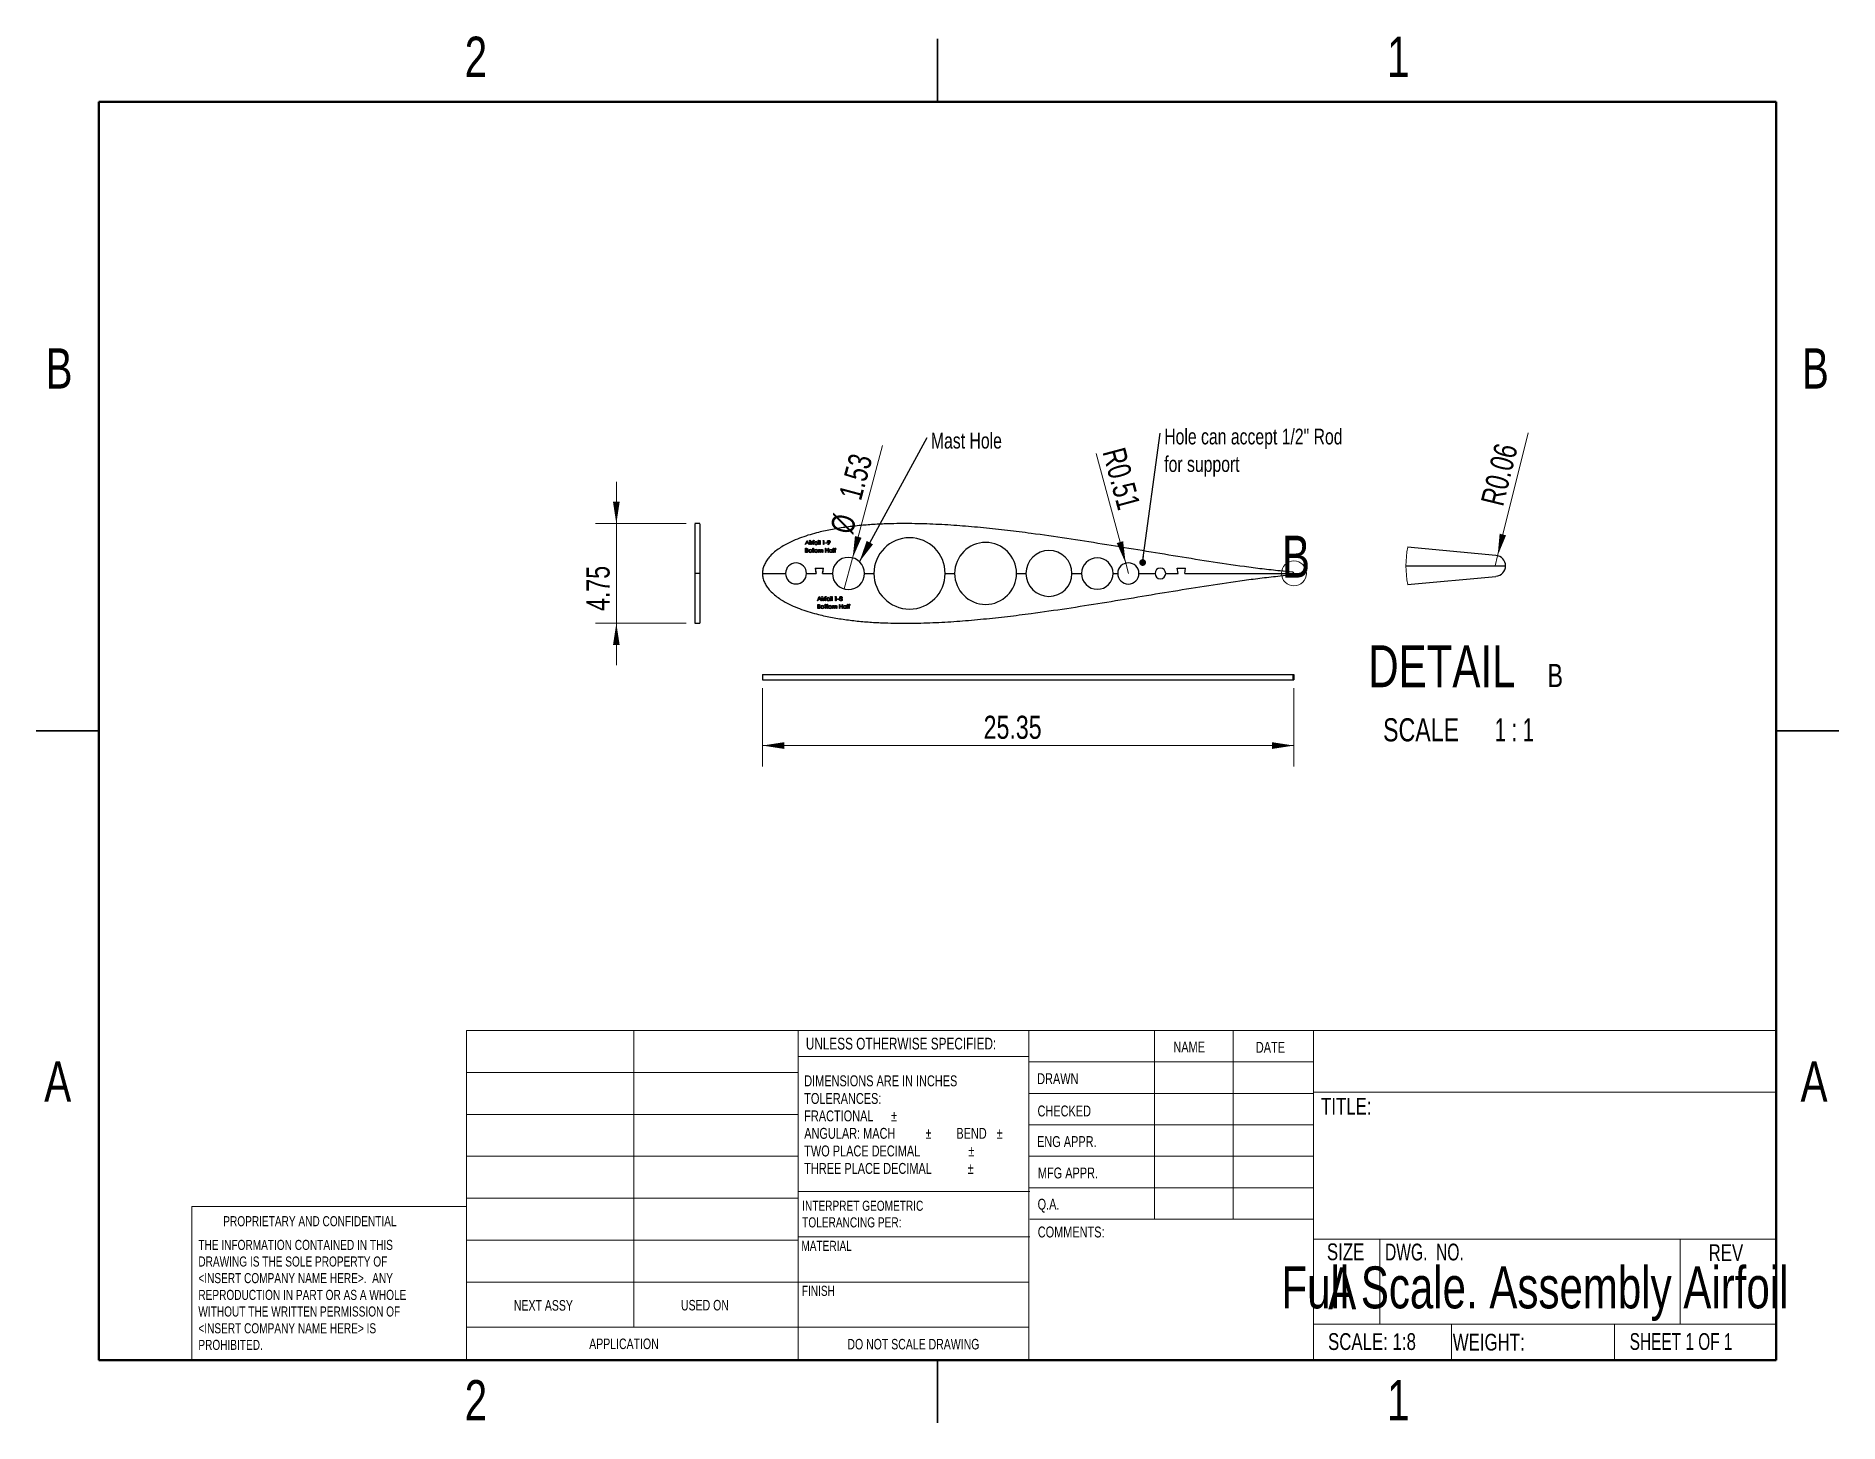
# Model space of a CAD drawing. Header units: inches. Extents: x 0.1 to 10.9, y 0.1 to 8.4.
import ezdxf

# ---------------------------------------------------------------- set-up
doc = ezdxf.new("R2010")
doc.units = ezdxf.units.IN
doc.header["$MEASUREMENT"] = 0
doc.styles.add('SLDTEXTSTYLE0', font='TXT', dxfattribs={"width": 0.75})
doc.styles.add('SLDTEXTSTYLE1', font='TXT', dxfattribs={"width": 0.6875})
doc.styles.add('SLDTEXTSTYLE2', font='TXT', dxfattribs={"width": 0.694444})
doc.styles.add('SLDTEXTSTYLE3', font='TXT', dxfattribs={"width": 0.65})
doc.dimstyles.new('SLDDIMSTYLE0', dxfattribs={"dimtxt": 0.137795, "dimasz": 0.13, "dimexe": 0, "dimexo": 0.0625, "dimgap": 0.034449, "dimtad": 1, "dimlfac": 8, "dimrnd": 1e-09, "dimzin": 12, "dimdsep": 46, "dimtxsty": 'SLDTEXTSTYLE0', "dimblk1": 'NONE', "dimsah": 1, "dimcen": 0, "dimadec": 0, "dimazin": 3, "dimtfac": 1, "dimtmove": 0, "dimatfit": 3, "dimldrblk": 'NONE', "dimfxl": 1, "dimfrac": 2, "dimtolj": 1, "dimtzin": 12, "dimarcsym": 0})
doc.dimstyles.new('SLDDIMSTYLE1', dxfattribs={"dimtxt": 0.137795, "dimasz": 0.13, "dimexe": 0, "dimexo": 0.0625, "dimgap": 0.034449, "dimtad": 1, "dimlfac": 8, "dimrnd": 1e-09, "dimdsep": 46, "dimtxsty": 'SLDTEXTSTYLE0', "dimsah": 1, "dimcen": 0, "dimadec": 0, "dimazin": 2, "dimtfac": 1, "dimtofl": 0, "dimtmove": 0, "dimatfit": 3, "dimfxl": 1, "dimfrac": 2, "dimtolj": 1, "dimtzin": 12, "dimarcsym": 0})
doc.dimstyles.new('SLDDIMSTYLE2', dxfattribs={"dimtxt": 0.18, "dimasz": 0.04, "dimexe": 0, "dimexo": 0.0625, "dimgap": 0, "dimtad": 0, "dimtih": 1, "dimtoh": 1, "dimdec": 0, "dimrnd": 1e-09, "dimzin": 0, "dimdsep": 46, "dimtxsty": 'Standard', "dimblk1": 'DOT', "dimblk2": 'DOT', "dimsah": 1, "dimcen": 0.09, "dimadec": 0, "dimazin": 0, "dimtfac": 0.04, "dimtdec": 0, "dimtofl": 0, "dimtmove": 0, "dimatfit": 3, "dimldrblk": 'DOT', "dimfxl": 1, "dimfrac": 2, "dimtolj": 1, "dimtzin": 0, "dimarcsym": 0})
doc.dimstyles.new('SLDDIMSTYLE3', dxfattribs={"dimtxt": 0.18, "dimasz": 0.13, "dimexe": 0, "dimexo": 0.0625, "dimgap": 0, "dimtad": 0, "dimtih": 1, "dimtoh": 1, "dimdec": 0, "dimrnd": 1e-09, "dimzin": 0, "dimdsep": 46, "dimtxsty": 'Standard', "dimsah": 1, "dimcen": 0.09, "dimadec": 0, "dimazin": 0, "dimtfac": 0.13, "dimtdec": 0, "dimtofl": 0, "dimtmove": 0, "dimatfit": 3, "dimfxl": 1, "dimfrac": 2, "dimtolj": 1, "dimtzin": 0, "dimarcsym": 0})
doc.dimstyles.new('SLDDIMSTYLE4', dxfattribs={"dimtxt": 0.137795, "dimasz": 0.13, "dimexe": 0, "dimexo": 0.0625, "dimgap": 0.034449, "dimtad": 1, "dimlfac": 8, "dimrnd": 1e-09, "dimzin": 12, "dimdsep": 46, "dimtxsty": 'SLDTEXTSTYLE0', "dimsah": 1, "dimcen": 0.09, "dimadec": 0, "dimazin": 3, "dimtfac": 1, "dimtofl": 0, "dimtmove": 0, "dimatfit": 3, "dimfxl": 1, "dimfrac": 2, "dimtolj": 1, "dimtzin": 12, "dimarcsym": 0})
doc.dimstyles.new('SLDDIMSTYLE5', dxfattribs={"dimtxt": 0.137795, "dimasz": 0.13, "dimexe": 0, "dimexo": 0.0625, "dimgap": 0.034449, "dimtad": 1, "dimlfac": 8, "dimrnd": 1e-09, "dimzin": 12, "dimdsep": 46, "dimtxsty": 'SLDTEXTSTYLE0', "dimsah": 1, "dimcen": 0.09, "dimadec": 0, "dimazin": 3, "dimtfac": 1, "dimtmove": 0, "dimatfit": 0, "dimfxl": 1, "dimfrac": 2, "dimtolj": 1, "dimtzin": 12, "dimarcsym": 0})
doc.dimstyles.new('SLDDIMSTYLE6', dxfattribs={"dimtxt": 0.137795, "dimasz": 0.13, "dimexe": 0, "dimexo": 0.0625, "dimgap": 0.034449, "dimtad": 1, "dimrnd": 1e-09, "dimdsep": 46, "dimtxsty": 'SLDTEXTSTYLE0', "dimsah": 1, "dimcen": 0, "dimadec": 0, "dimazin": 2, "dimtfac": 1, "dimtofl": 0, "dimtmove": 0, "dimatfit": 3, "dimfxl": 1, "dimfrac": 2, "dimtolj": 1, "dimtzin": 12, "dimarcsym": 0})

msp = doc.modelspace()

# ---------------------------------------------------------------- texts
at = {"color": 7, "linetype": 'Continuous', "lineweight": 0}
for s, insert, char_height, attachment_point, style in [('2', (2.7476, 8.3889), 0.24, 2, 'SLDTEXTSTYLE0'), ('1', (8.2476, 8.3889), 0.24, 2, 'SLDTEXTSTYLE0'), ('B', (0.2619, 6.5309), 0.24, 2, 'SLDTEXTSTYLE0'), ('B', (10.7344, 6.5309), 0.24, 2, 'SLDTEXTSTYLE0'), ('UNLESS OTHERWISE SPECIFIED:', (4.7149, 2.4212), 0.07, 1, 'SLDTEXTSTYLE0'), ('NAME', (6.9065, 2.3985), 0.065, 1, 'SLDTEXTSTYLE0'), ('DATE', (7.3982, 2.3968), 0.065, 1, 'SLDTEXTSTYLE0'), ('A', (0.2542, 2.2809), 0.24, 2, 'SLDTEXTSTYLE0'), ('A', (10.7266, 2.2809), 0.24, 2, 'SLDTEXTSTYLE0'), ('DRAWN', (6.0944, 2.2096), 0.065, 1, 'SLDTEXTSTYLE0'), ('TITLE:', (7.7871, 2.0627), 0.1, 1, 'SLDTEXTSTYLE0'), ('CHECKED', (6.0965, 2.0172), 0.065, 1, 'SLDTEXTSTYLE0'), ('ENG APPR.', (6.0936, 1.8347), 0.065, 1, 'SLDTEXTSTYLE0'), ('MFG APPR.', (6.0985, 1.6475), 0.065, 1, 'SLDTEXTSTYLE0'), ('Q.A.', (6.0969, 1.4615), 0.065, 1, 'SLDTEXTSTYLE0'), ('PROPRIETARY AND CONFIDENTIAL', (1.2413, 1.3576), 0.06, 1, 'SLDTEXTSTYLE0'), ('COMMENTS:', (6.0978, 1.2956), 0.065, 1, 'SLDTEXTSTYLE0'), ('MATERIAL', (4.6882, 1.2107), 0.06, 1, 'SLDTEXTSTYLE0'), ('SIZE', (7.822, 1.1952), 0.1, 1, 'SLDTEXTSTYLE0'), ('DWG.  NO.', (8.1685, 1.1938), 0.1, 1, 'SLDTEXTSTYLE2'), ('REV', (10.0978, 1.1899), 0.1, 1, 'SLDTEXTSTYLE0'), ('Full Scale. Assembly Airfoil', (9.0623, 1.058), 0.25, 2, 'SLDTEXTSTYLE0'), ('A', (7.8299, 1.0521), 0.25, 1, 'SLDTEXTSTYLE0'), ('FINISH', (4.6909, 0.9425), 0.06, 1, 'SLDTEXTSTYLE0'), ('NEXT ASSY', (2.9741, 0.8571), 0.0625, 1, 'SLDTEXTSTYLE0'), ('USED ON', (3.9706, 0.8582), 0.0625, 1, 'SLDTEXTSTYLE0'), ('SCALE: 1:8', (7.8287, 0.66), 0.1, 1, 'SLDTEXTSTYLE0'), ('WEIGHT:', (8.5724, 0.6566), 0.1, 1, 'SLDTEXTSTYLE0'), ('SHEET 1 OF 1', (9.6272, 0.6604), 0.1, 1, 'SLDTEXTSTYLE1'), ('APPLICATION', (3.4232, 0.6279), 0.0625, 1, 'SLDTEXTSTYLE0'), ('DO NOT SCALE DRAWING', (5.3564, 0.6258), 0.0625, 2, 'SLDTEXTSTYLE0'), ('2', (2.7476, 0.3803), 0.24, 2, 'SLDTEXTSTYLE0'), ('1', (8.2476, 0.3803), 0.24, 2, 'SLDTEXTSTYLE0')]:
    msp.add_mtext(s, dxfattribs=dict(at, insert=insert, char_height=char_height, attachment_point=attachment_point, style=style))
at = {"color": 7, "linetype": 'Continuous', "lineweight": 18, "insert": (7.5541, 5.4142), "char_height": 0.25, "attachment_point": 1, "style": 'SLDTEXTSTYLE0'}
msp.add_mtext('B', dxfattribs=at)

# ---------------------------------------------------------------- blocks, each defined once
blk = doc.blocks.new('SW_NOTE_0')
at = {"color": 0, "linetype": 'Continuous', "lineweight": 0, "char_height": 0.06, "attachment_point": 1, "style": 'SLDTEXTSTYLE0'}
for s, insert in [('INTERPRET GEOMETRIC', (0, 0.077)), ('TOLERANCING PER:', (0, -0.022))]:
    blk.add_mtext(s, dxfattribs=dict(at, insert=insert))
blk = doc.blocks.new('SW_NOTE_1')
at = {"color": 0, "linetype": 'Continuous', "lineweight": 0, "char_height": 0.065, "attachment_point": 1, "style": 'SLDTEXTSTYLE0'}
for s, insert in [('DIMENSIONS ARE IN INCHES', (0, 0.084)), ('TOLERANCES:', (0, -0.021)), ('FRACTIONAL', (0, -0.125)), ('%%p', (0.518, -0.125)), ('ANGULAR: MACH', (0, -0.229)), ('%%p', (0.723, -0.229)), ('BEND', (0.907, -0.229)), ('%%p', (1.148, -0.229)), ('TWO PLACE DECIMAL', (0, -0.334)), ('%%p', (0.979, -0.334)), ('THREE PLACE DECIMAL', (0, -0.438)), ('%%p', (0.974, -0.438))]:
    blk.add_mtext(s, dxfattribs=dict(at, insert=insert))
blk = doc.blocks.new('SW_NOTE_2')
at = {"color": 0, "linetype": 'Continuous', "lineweight": 0, "char_height": 0.06, "attachment_point": 1, "style": 'SLDTEXTSTYLE0'}
for s, insert in [('THE INFORMATION CONTAINED IN THIS', (0, 0.077)), ('DRAWING IS THE SOLE PROPERTY OF', (0, -0.022)), ('<INSERT COMPANY NAME HERE>.  ANY', (0, -0.121)), ('WITHOUT THE WRITTEN PERMISSION OF', (0, -0.32)), ('REPRODUCTION IN PART OR AS A WHOLE', (0, -0.221)), ('<INSERT COMPANY NAME HERE> IS', (0, -0.42)), ('PROHIBITED.', (0, -0.519))]:
    blk.add_mtext(s, dxfattribs=dict(at, insert=insert))
blk = doc.blocks.new('_D')
at = {"color": 7, "linetype": 'Continuous', "lineweight": 18}
for q in [(5.173, 5.951), (4.944, 5.097)]:
    blk.add_line((4.994, 5.281), q, dxfattribs=at)
blk.add_solid([(4.994, 5.281), (5.047, 5.402), (5.008, 5.412)], dxfattribs=at)
at = {"color": 7, "linetype": 'Continuous', "lineweight": 18, "char_height": 0.1378, "attachment_point": 1, "rotation": 75, "style": 'SLDTEXTSTYLE0'}
for s, insert in [('1.53', (4.91, 5.653)), ('%%c', (4.858, 5.451))]:
    blk.add_mtext(s, dxfattribs=dict(at, insert=insert))
blk = doc.blocks.new('_NONE')
blk = doc.blocks.new('_D_1')
at = {"color": 7, "linetype": 'Continuous', "lineweight": 18}
for q in [(6.446, 5.905), (6.638, 5.189)]:
    blk.add_line((6.622, 5.25), q, dxfattribs=at)
blk.add_solid([(6.622, 5.25), (6.607, 5.381), (6.569, 5.37)], dxfattribs=at)
at = {"color": 7, "linetype": 'Continuous', "lineweight": 18, "insert": (6.616, 5.95), "char_height": 0.1378, "attachment_point": 1, "rotation": 285, "style": 'SLDTEXTSTYLE0'}
blk.add_mtext('R0.51', dxfattribs=at)
blk = doc.blocks.new('SW_NOTE_3')
at = {"color": 0, "linetype": 'Continuous', "lineweight": 0, "char_height": 0.09375, "attachment_point": 1, "style": 'SLDTEXTSTYLE0'}
for s, insert in [('Hole can accept 1/2" Rod', (0.025, 0.026)), ('for support', (0.025, -0.138))]:
    blk.add_mtext(s, dxfattribs=dict(at, insert=insert))
blk = doc.blocks.new('_DOT')
at = {"color": 0, "linetype": 'ByBlock', "lineweight": -2}
blk.add_line((-0.5, 0), (-1, 0), dxfattribs=at)
at = {"color": 0, "linetype": 'ByBlock', "const_width": 0.5}
blk.add_lwpolyline([(-0.25, 0, 1), (0.25, 0, 1)], format="xyb", close=True, dxfattribs=at)
blk = doc.blocks.new('SW_NOTE_4')
at = {"color": 0, "linetype": 'Continuous', "lineweight": 0, "insert": (0.023, 0.027), "char_height": 0.0938, "attachment_point": 1, "style": 'SLDTEXTSTYLE0'}
blk.add_mtext('Mast Hole', dxfattribs=at)
blk = doc.blocks.new('_D_2')
at = {"color": 7, "linetype": 'Continuous', "lineweight": 18}
for p, q in [((4.456, 4.506), (4.456, 4.038)), ((7.625, 4.506), (7.625, 4.038)), ((4.456, 4.163), (7.625, 4.163))]:
    blk.add_line(p, q, dxfattribs=at)
for points in [[(4.456, 4.163), (4.586, 4.143), (4.586, 4.183)], [(7.625, 4.163), (7.495, 4.183), (7.495, 4.143)]]:
    blk.add_solid(points, dxfattribs=at)
at = {"color": 7, "linetype": 'Continuous', "lineweight": 18, "insert": (5.775, 4.341), "char_height": 0.1378, "attachment_point": 1, "style": 'SLDTEXTSTYLE0'}
blk.add_mtext('25.35', dxfattribs=at)
blk = doc.blocks.new('_D_3')
at = {"color": 7, "linetype": 'Continuous', "lineweight": 18}
for p, q in [((3.585, 5.486), (3.585, 5.736)), ((4.002, 5.486), (3.46, 5.486)), ((3.585, 4.892), (3.585, 5.486)), ((4.002, 4.892), (3.46, 4.892)), ((3.585, 4.892), (3.585, 4.642))]:
    blk.add_line(p, q, dxfattribs=at)
for points in [[(3.585, 5.486), (3.605, 5.616), (3.565, 5.616)], [(3.585, 4.892), (3.565, 4.762), (3.605, 4.762)]]:
    blk.add_solid(points, dxfattribs=at)
at = {"color": 7, "linetype": 'Continuous', "lineweight": 18, "insert": (3.407, 4.965), "char_height": 0.1378, "attachment_point": 1, "rotation": 90, "style": 'SLDTEXTSTYLE0'}
blk.add_mtext('4.75', dxfattribs=at)
blk = doc.blocks.new('_D_4')
at = {"color": 7, "linetype": 'Continuous', "lineweight": 18}
for q in [(9.022, 6.028), (8.825, 5.234)]:
    blk.add_line((8.84, 5.295), q, dxfattribs=at)
blk.add_solid([(8.84, 5.295), (8.89, 5.416), (8.852, 5.426)], dxfattribs=at)
at = {"color": 7, "linetype": 'Continuous', "lineweight": 18, "insert": (8.738, 5.616), "char_height": 0.1378, "attachment_point": 1, "rotation": 76.0672, "style": 'SLDTEXTSTYLE0'}
blk.add_mtext('R0.06', dxfattribs=at)
blk = doc.blocks.new('SW_NOTE_5')
at = {"color": 0, "linetype": 'Continuous', "lineweight": 0, "attachment_point": 2}
for s, insert, char_height, style in [('DETAIL', (0.512, 0.322), 0.25, 'SLDTEXTSTYLE0'), ('B', (1.188, 0.211), 0.138, 'SLDTEXTSTYLE0'), ('SCALE', (0.388, -0.113), 0.1378, 'SLDTEXTSTYLE0'), ('1 : 1', (0.944, -0.113), 0.1378, 'SLDTEXTSTYLE3')]:
    blk.add_mtext(s, dxfattribs=dict(at, insert=insert, char_height=char_height, style=style))

# ---------------------------------------------------------------- dimensions: what is measured, and where the dimension line sits
at = {"color": 7, "linetype": 'Continuous', "lineweight": 18}
for center, mpoint, dimstyle, picture, middle in [((8.8247, 5.2341), (8.8397, 5.2947), 'SLDDIMSTYLE6', '_D_4', (8.9677, 5.8104)), ((6.637976, 5.189125), (6.621638, 5.250099), 'SLDDIMSTYLE1', '_D_1', (6.503908, 5.689475))]:
    dim = msp.add_radius_dim(center=center, mpoint=mpoint, dimstyle=dimstyle, dxfattribs=at)
    dim.commit()
    dim.dimension.update_dxf_attribs({"geometry": picture, "text_midpoint": middle, "dimtype": 164})
dim = msp.add_diameter_dim_2p(p1=(4.9441, 5.0968), p2=(4.9936, 5.2815), dimstyle='SLDDIMSTYLE0', dxfattribs=at)
dim.commit()
dim.dimension.update_dxf_attribs({"geometry": '_D', "text_midpoint": (5.1029, 5.6895), "dimtype": 163})
dim = msp.add_linear_dim(base=(3.5846, 5.4861), p1=(4.0525, 4.8921), p2=(4.0525, 5.4861), angle=90, dimstyle='SLDDIMSTYLE5', dxfattribs=at)
dim.commit()
dim.dimension.update_dxf_attribs({"geometry": '_D_3', "text_midpoint": (3.5846, 5.1434), "dimtype": 160})
dim = msp.add_linear_dim(base=(7.6255, 4.1634), p1=(4.4564, 4.5558), p2=(7.6255, 4.5558), dimstyle='SLDDIMSTYLE4', dxfattribs=at)
dim.commit()
dim.dimension.update_dxf_attribs({"geometry": '_D_2', "text_midpoint": (6.0037, 4.1634), "dimtype": 160})

# ---------------------------------------------------------------- linework, layer by layer
at = {"color": 7, "linetype": 'Continuous', "lineweight": 25}
for p, q in [((5.5, 8.375), (5.5, 8)), ((5.5, 8), (5.5, 8.375)), ((4.0837, 5.4861), (4.0525, 5.4861)), ((8.8299, 5.2964), (8.3034, 5.3454)), ((4.0837, 5.1891), (4.0525, 5.1891)), ((4.4564, 5.1891), (4.5939, 5.1891)), ((4.7189, 5.1891), (4.7743, 5.1891)), ((4.7189, 5.1891), (4.7757, 5.1891)), ((4.7697, 5.2204), (4.7743, 5.1891)), ((4.7697, 5.2204), (4.8197, 5.2204)), ((4.7711, 5.2204), (4.8211, 5.2204)), ((4.7711, 5.2204), (4.7757, 5.1891)), ((4.815, 5.1891), (4.8197, 5.2204)), ((4.815, 5.1891), (4.8732, 5.1891)), ((4.8164, 5.1891), (4.8211, 5.2204)), ((4.8164, 5.1891), (4.8732, 5.1891)), ((5.0645, 5.1891), (5.1207, 5.1891)), ((5.5458, 5.1891), (5.602, 5.1891)), ((5.9713, 5.1891), (6.0276, 5.1891)), ((6.3018, 5.1891), (6.3581, 5.1891)), ((6.3018, 5.1891), (6.3581, 5.1891)), ((6.5468, 5.1891), (6.5749, 5.1891)), ((6.5468, 5.1891), (6.5749, 5.1891)), ((6.7011, 5.1891), (6.797, 5.1891)), ((6.8607, 5.1891), (6.9341, 5.1891)), ((6.9341, 5.1891), (6.9295, 5.2204)), ((6.9295, 5.2204), (6.9795, 5.2204)), ((6.9748, 5.1891), (6.9795, 5.2204)), ((6.9748, 5.1891), (7.6255, 5.1891)), ((8.2929, 5.2341), (8.8872, 5.2341)), ((8.3034, 5.1228), (8.8299, 5.1718)), ((4.0525, 4.8921), (4.0837, 4.8921)), ((4.4564, 4.5871), (4.4564, 4.5558)), ((7.6183, 4.5871), (7.6183, 4.5558)), ((7.6183, 4.5871), (7.6255, 4.5871)), ((7.6183, 4.5558), (7.6255, 4.5558)), ((7.6255, 4.5871), (7.6255, 4.5558)), ((0.125, 4.25), (0.5, 4.25)), ((0.5, 4.25), (0.125, 4.25)), ((10.875, 4.25), (10.5, 4.25)), ((10.5, 4.25), (10.875, 4.25)), ((5.5, 0.125), (5.5, 0.5)), ((5.5, 0.5), (5.5, 0.125))]:
    msp.add_line(p, q, dxfattribs=at)
at = {"color": 7, "linetype": 'Continuous', "lineweight": 50}
for p, q in [((0.5, 0.5), (0.5, 8)), ((0.5, 8), (10.5, 8)), ((10.5, 8), (10.5, 0.5)), ((10.5, 0.5), (0.5, 0.5))]:
    msp.add_line(p, q, dxfattribs=at)
at = {"color": 7, "linetype": 'Continuous', "lineweight": 18}
for p, q in [((2.6911, 2.4643), (10.5, 2.4643)), ((2.6911, 0.5), (2.6911, 2.4643)), ((3.6891, 2.4643), (3.6891, 0.6963)), ((4.6683, 0.5), (4.6683, 2.4643)), ((6.0452, 2.4643), (6.0452, 0.5)), ((6.7937, 2.4643), (6.7937, 1.3393)), ((7.2622, 2.4643), (7.2622, 1.3393)), ((7.7413, 2.4643), (7.7413, 0.5)), ((6.0452, 2.31), (4.6683, 2.31)), ((6.0452, 2.2768), (7.7413, 2.2768)), ((2.6911, 2.2143), (4.6683, 2.2143)), ((6.0452, 2.0893), (7.7413, 2.0893)), ((7.7413, 2.0972), (10.5, 2.0972)), ((2.6911, 1.9643), (4.6683, 1.9643)), ((6.0452, 1.9018), (7.7413, 1.9018)), ((2.6911, 1.7143), (4.6683, 1.7143)), ((7.7413, 1.7143), (6.0452, 1.7143)), ((7.7413, 1.5268), (6.0452, 1.5268)), ((1.0539, 0.5), (1.0539, 1.4143)), ((2.6911, 1.4143), (1.0539, 1.4143)), ((2.6911, 1.4643), (4.6683, 1.4643)), ((4.6683, 1.5037), (6.0497, 1.5037)), ((7.7413, 1.3393), (6.0497, 1.3393)), ((2.6911, 1.2143), (4.6683, 1.2143)), ((4.6683, 1.2337), (6.0497, 1.2337)), ((7.7413, 1.2199), (10.5, 1.2199)), ((8.1368, 1.2199), (8.1368, 0.7129)), ((9.9281, 1.2199), (9.9281, 0.7129)), ((2.6911, 0.9643), (4.6683, 0.9643)), ((4.6683, 0.9637), (6.0452, 0.9637)), ((2.6911, 0.6963), (6.0452, 0.6963)), ((7.7413, 0.7129), (10.5, 0.7129)), ((8.5644, 0.7129), (8.5644, 0.5)), ((9.5363, 0.7129), (9.5363, 0.5))]:
    msp.add_line(p, q, dxfattribs=at)
at = {"color": 7, "linetype": 'Continuous', "flags": 128}
for points in [[(4.7235, 5.3857), (4.7351, 5.3607), (4.7351, 5.3607), (4.7326, 5.3607), (4.7326, 5.3607), (4.7289, 5.3687), (4.7289, 5.3687), (4.7176, 5.3687), (4.7176, 5.3687), (4.7138, 5.3607), (4.7138, 5.3607), (4.7114, 5.3607), (4.7114, 5.3607), (4.7232, 5.3857), (4.7232, 5.3857), (4.7235, 5.3857)], [(4.7233, 5.3809), (4.7188, 5.3713), (4.7188, 5.3713), (4.7278, 5.3713), (4.7278, 5.3713), (4.7233, 5.3809)], [(4.7397, 5.3867), (4.7401, 5.3867), (4.7405, 5.3865), (4.7409, 5.3864), (4.7412, 5.3861), (4.7415, 5.3858), (4.7416, 5.3855), (4.7418, 5.3851), (4.7418, 5.3848), (4.7418, 5.3848), (4.7418, 5.3844), (4.7416, 5.384), (4.7415, 5.3837), (4.7412, 5.3834), (4.7409, 5.3832), (4.7405, 5.383), (4.7401, 5.3829), (4.7397, 5.3828), (4.7397, 5.3828), (4.7393, 5.3829), (4.7389, 5.383), (4.7386, 5.3832), (4.7382, 5.3834), (4.738, 5.3837), (4.7378, 5.384), (4.7377, 5.3844), (4.7376, 5.3848), (4.7376, 5.3848), (4.7377, 5.3851), (4.7378, 5.3855), (4.738, 5.3858), (4.7382, 5.3861), (4.7386, 5.3864), (4.7389, 5.3865), (4.7393, 5.3867), (4.7397, 5.3867)], [(4.7386, 5.379), (4.7408, 5.379), (4.7408, 5.379), (4.7408, 5.3607), (4.7408, 5.3607), (4.7386, 5.3607), (4.7386, 5.3607), (4.7386, 5.379)], [(4.7456, 5.379), (4.7479, 5.379), (4.7479, 5.379), (4.7479, 5.3763), (4.7479, 5.3763), (4.7484, 5.377), (4.7489, 5.3777), (4.7495, 5.3782), (4.75, 5.3786), (4.7506, 5.3789), (4.7512, 5.3791), (4.7517, 5.3793), (4.7523, 5.3793), (4.7523, 5.3793), (4.7528, 5.3793), (4.7533, 5.3792), (4.7538, 5.379), (4.7543, 5.3787), (4.7543, 5.3787), (4.7531, 5.3767), (4.7531, 5.3767), (4.7527, 5.3769), (4.7524, 5.377), (4.7522, 5.3771), (4.7519, 5.3771), (4.7519, 5.3771), (4.7514, 5.377), (4.7509, 5.3768), (4.7503, 5.3765), (4.7498, 5.3761), (4.7496, 5.3759), (4.7494, 5.3756), (4.7491, 5.3752), (4.7489, 5.3749), (4.7488, 5.3745), (4.7486, 5.3741), (4.7484, 5.3736), (4.7483, 5.3731), (4.7483, 5.3731), (4.7482, 5.3727), (4.7481, 5.3722), (4.748, 5.3715), (4.748, 5.3708), (4.7479, 5.37), (4.7479, 5.369), (4.7479, 5.368), (4.7479, 5.3669), (4.7479, 5.3669), (4.7479, 5.3607), (4.7479, 5.3607), (4.7456, 5.3607), (4.7456, 5.3607), (4.7456, 5.379)], [(4.7642, 5.3862), (4.7642, 5.3839), (4.7642, 5.3839), (4.7636, 5.3841), (4.763, 5.3843), (4.7625, 5.3844), (4.762, 5.3844), (4.762, 5.3844), (4.7616, 5.3844), (4.7613, 5.3844), (4.761, 5.3843), (4.7608, 5.3842), (4.7606, 5.384), (4.7604, 5.3839), (4.7603, 5.3837), (4.7602, 5.3835), (4.7602, 5.3834), (4.7602, 5.3832), (4.7601, 5.3831), (4.7601, 5.3828), (4.7601, 5.3826), (4.7601, 5.3823), (4.7601, 5.3819), (4.7601, 5.3815), (4.7601, 5.3815), (4.7601, 5.379), (4.7601, 5.379), (4.7639, 5.379), (4.7639, 5.379), (4.7639, 5.3768), (4.7639, 5.3768), (4.7601, 5.3768), (4.7601, 5.3768), (4.7601, 5.3607), (4.7601, 5.3607), (4.7578, 5.3607), (4.7578, 5.3607), (4.7578, 5.3768), (4.7578, 5.3768), (4.7553, 5.3768), (4.7553, 5.3768), (4.7553, 5.379), (4.7553, 5.379), (4.7578, 5.379), (4.7578, 5.379), (4.7578, 5.3819), (4.7578, 5.3819), (4.7578, 5.3824), (4.7578, 5.3828), (4.7579, 5.3833), (4.7579, 5.3836), (4.758, 5.384), (4.758, 5.3843), (4.7581, 5.3845), (4.7582, 5.3848), (4.7584, 5.3852), (4.7587, 5.3856), (4.759, 5.3859), (4.7594, 5.3862), (4.7599, 5.3864), (4.7604, 5.3866), (4.7609, 5.3867), (4.7615, 5.3867), (4.7615, 5.3867), (4.7621, 5.3867), (4.7628, 5.3866), (4.7635, 5.3864), (4.7642, 5.3862)], [(4.791, 5.3867), (4.7914, 5.3867), (4.7918, 5.3865), (4.7921, 5.3864), (4.7925, 5.3861), (4.7927, 5.3858), (4.7929, 5.3855), (4.793, 5.3851), (4.7931, 5.3848), (4.7931, 5.3848), (4.793, 5.3844), (4.7929, 5.384), (4.7927, 5.3837), (4.7925, 5.3834), (4.7921, 5.3832), (4.7918, 5.383), (4.7914, 5.3829), (4.791, 5.3828), (4.791, 5.3828), (4.7906, 5.3829), (4.7902, 5.383), (4.7898, 5.3832), (4.7895, 5.3834), (4.7893, 5.3837), (4.7891, 5.384), (4.789, 5.3844), (4.7889, 5.3848), (4.7889, 5.3848), (4.789, 5.3851), (4.7891, 5.3855), (4.7893, 5.3858), (4.7895, 5.3861), (4.7898, 5.3864), (4.7902, 5.3865), (4.7906, 5.3867), (4.791, 5.3867)], [(4.7899, 5.379), (4.7921, 5.379), (4.7921, 5.379), (4.7921, 5.3607), (4.7921, 5.3607), (4.7899, 5.3607), (4.7899, 5.3607), (4.7899, 5.379)], [(4.7972, 5.3864), (4.7995, 5.3864), (4.7995, 5.3864), (4.7995, 5.3607), (4.7995, 5.3607), (4.7972, 5.3607), (4.7972, 5.3607), (4.7972, 5.3864)], [(4.8179, 5.3857), (4.8226, 5.3857), (4.8226, 5.3857), (4.8226, 5.3607), (4.8226, 5.3607), (4.8203, 5.3607), (4.8203, 5.3607), (4.8203, 5.3832), (4.8203, 5.3832), (4.8165, 5.3832), (4.8165, 5.3832), (4.8179, 5.3857)], [(4.8489, 5.3601), (4.8471, 5.3613), (4.8471, 5.3613), (4.854, 5.3715), (4.854, 5.3715), (4.8527, 5.3714), (4.8514, 5.3713), (4.8514, 5.3713), (4.8506, 5.3713), (4.8498, 5.3714), (4.8491, 5.3716), (4.8484, 5.3718), (4.8478, 5.3721), (4.8471, 5.3725), (4.8465, 5.3729), (4.846, 5.3734), (4.8454, 5.374), (4.845, 5.3746), (4.8446, 5.3752), (4.8443, 5.3758), (4.844, 5.3765), (4.8439, 5.3772), (4.8438, 5.3779), (4.8437, 5.3787), (4.8437, 5.3787), (4.8438, 5.3798), (4.844, 5.3807), (4.8443, 5.3817), (4.8447, 5.3826), (4.8453, 5.3834), (4.846, 5.3841), (4.8468, 5.3848), (4.8476, 5.3853), (4.8486, 5.3858), (4.8496, 5.3861), (4.8506, 5.3863), (4.8517, 5.3864), (4.8517, 5.3864), (4.8527, 5.3863), (4.8537, 5.3861), (4.8547, 5.3858), (4.8556, 5.3854), (4.8564, 5.3848), (4.8572, 5.3842), (4.8578, 5.3834), (4.8584, 5.3825), (4.8589, 5.3816), (4.8592, 5.3807), (4.8594, 5.3797), (4.8594, 5.3787), (4.8594, 5.3787), (4.8594, 5.3779), (4.8593, 5.3771), (4.8591, 5.3763), (4.8588, 5.3754), (4.8586, 5.375), (4.8584, 5.3745), (4.8582, 5.3741), (4.8579, 5.3736), (4.8576, 5.373), (4.8573, 5.3725), (4.8569, 5.3719), (4.8565, 5.3713), (4.8565, 5.3713), (4.8489, 5.3601)], [(4.8518, 5.3739), (4.8524, 5.3739), (4.853, 5.374), (4.8535, 5.3741), (4.854, 5.3742), (4.8545, 5.3744), (4.8549, 5.3747), (4.8553, 5.375), (4.8557, 5.3753), (4.8561, 5.3757), (4.8564, 5.3761), (4.8566, 5.3765), (4.8568, 5.3769), (4.857, 5.3774), (4.8571, 5.3778), (4.8572, 5.3783), (4.8572, 5.3788), (4.8572, 5.3788), (4.8572, 5.3793), (4.8571, 5.3798), (4.857, 5.3803), (4.8568, 5.3807), (4.8565, 5.3812), (4.8563, 5.3816), (4.8559, 5.382), (4.8555, 5.3823), (4.8551, 5.3827), (4.8547, 5.383), (4.8542, 5.3832), (4.8537, 5.3834), (4.8532, 5.3836), (4.8527, 5.3837), (4.8521, 5.3838), (4.8516, 5.3838), (4.8516, 5.3838), (4.851, 5.3838), (4.8504, 5.3837), (4.8499, 5.3836), (4.8494, 5.3834), (4.8489, 5.3832), (4.8485, 5.383), (4.848, 5.3827), (4.8476, 5.3823), (4.8472, 5.382), (4.8469, 5.3816), (4.8466, 5.3812), (4.8464, 5.3807), (4.8462, 5.3803), (4.8461, 5.3798), (4.846, 5.3793), (4.846, 5.3788), (4.846, 5.3788), (4.846, 5.3783), (4.8461, 5.3778), (4.8462, 5.3774), (4.8464, 5.3769), (4.8466, 5.3765), (4.8469, 5.3761), (4.8473, 5.3757), (4.8477, 5.3753), (4.8481, 5.375), (4.8486, 5.3747), (4.8491, 5.3744), (4.8496, 5.3742), (4.8501, 5.3741), (4.8506, 5.374), (4.8512, 5.3739), (4.8518, 5.3739)], [(4.7133, 5.3391), (4.7182, 5.3391), (4.7182, 5.3391), (4.7189, 5.3391), (4.7195, 5.3391), (4.7202, 5.339), (4.7208, 5.339), (4.7213, 5.3389), (4.7218, 5.3387), (4.7223, 5.3386), (4.7227, 5.3384), (4.7234, 5.338), (4.7241, 5.3375), (4.7247, 5.3369), (4.7252, 5.3362), (4.7256, 5.3355), (4.7259, 5.3347), (4.726, 5.3338), (4.7261, 5.3329), (4.7261, 5.3329), (4.726, 5.3321), (4.7259, 5.3313), (4.7257, 5.3306), (4.7254, 5.3299), (4.7249, 5.3292), (4.7245, 5.3286), (4.7239, 5.3281), (4.7232, 5.3276), (4.7232, 5.3276), (4.7241, 5.3273), (4.7248, 5.3269), (4.7254, 5.3265), (4.726, 5.3261), (4.7264, 5.3256), (4.7268, 5.3251), (4.7272, 5.3245), (4.7275, 5.3239), (4.7277, 5.3233), (4.7279, 5.3226), (4.728, 5.3219), (4.728, 5.3212), (4.728, 5.3212), (4.728, 5.3205), (4.7279, 5.3198), (4.7277, 5.3191), (4.7275, 5.3185), (4.7272, 5.3179), (4.7268, 5.3173), (4.7264, 5.3167), (4.7258, 5.3162), (4.7253, 5.3157), (4.7247, 5.3153), (4.724, 5.3149), (4.7233, 5.3147), (4.7226, 5.3144), (4.7218, 5.3143), (4.7209, 5.3142), (4.72, 5.3141), (4.72, 5.3141), (4.7133, 5.3141), (4.7133, 5.3141), (4.7133, 5.3391)], [(4.7155, 5.3366), (4.7155, 5.3286), (4.7155, 5.3286), (4.717, 5.3286), (4.717, 5.3286), (4.7177, 5.3286), (4.7183, 5.3286), (4.7189, 5.3286), (4.7194, 5.3287), (4.7199, 5.3288), (4.7203, 5.3288), (4.7207, 5.3289), (4.7211, 5.329), (4.7217, 5.3293), (4.7222, 5.3297), (4.7227, 5.3301), (4.7231, 5.3306), (4.7234, 5.3311), (4.7237, 5.3317), (4.7238, 5.3323), (4.7239, 5.3329), (4.7239, 5.3329), (4.7238, 5.3333), (4.7238, 5.3337), (4.7237, 5.3341), (4.7235, 5.3344), (4.7234, 5.3348), (4.7231, 5.3351), (4.7229, 5.3353), (4.7226, 5.3356), (4.7222, 5.3358), (4.7219, 5.336), (4.7214, 5.3362), (4.7209, 5.3363), (4.7204, 5.3364), (4.7198, 5.3365), (4.7192, 5.3366), (4.7186, 5.3366), (4.7186, 5.3366), (4.7155, 5.3366)], [(4.7155, 5.326), (4.7155, 5.3167), (4.7155, 5.3167), (4.7187, 5.3167), (4.7187, 5.3167), (4.7194, 5.3167), (4.72, 5.3167), (4.7206, 5.3168), (4.7212, 5.3168), (4.7217, 5.3169), (4.7221, 5.317), (4.7225, 5.3171), (4.7229, 5.3172), (4.7235, 5.3175), (4.724, 5.3179), (4.7245, 5.3183), (4.725, 5.3188), (4.7253, 5.3194), (4.7256, 5.32), (4.7257, 5.3206), (4.7258, 5.3212), (4.7258, 5.3212), (4.7258, 5.3216), (4.7257, 5.322), (4.7256, 5.3224), (4.7255, 5.3227), (4.7253, 5.3231), (4.7252, 5.3234), (4.7249, 5.3237), (4.7247, 5.324), (4.7241, 5.3246), (4.7234, 5.3251), (4.7226, 5.3254), (4.7217, 5.3257), (4.7217, 5.3257), (4.7213, 5.3258), (4.7209, 5.3258), (4.7204, 5.3259), (4.7198, 5.3259), (4.7192, 5.326), (4.7185, 5.326), (4.7178, 5.326), (4.717, 5.326), (4.717, 5.326), (4.7155, 5.326)], [(4.7575, 5.3398), (4.7597, 5.3398), (4.7597, 5.3398), (4.7597, 5.3324), (4.7597, 5.3324), (4.763, 5.3324), (4.763, 5.3324), (4.763, 5.3302), (4.763, 5.3302), (4.7597, 5.3302), (4.7597, 5.3302), (4.7597, 5.3141), (4.7597, 5.3141), (4.7575, 5.3141), (4.7575, 5.3141), (4.7575, 5.3302), (4.7575, 5.3302), (4.7543, 5.3302), (4.7543, 5.3302), (4.7543, 5.3324), (4.7543, 5.3324), (4.7575, 5.3324), (4.7575, 5.3324), (4.7575, 5.3398)], [(4.7896, 5.3324), (4.7918, 5.3324), (4.7918, 5.3324), (4.7918, 5.3292), (4.7918, 5.3292), (4.7924, 5.3301), (4.7931, 5.3308), (4.7937, 5.3313), (4.7943, 5.3318), (4.7943, 5.3318), (4.7952, 5.3322), (4.7962, 5.3325), (4.7971, 5.3327), (4.7981, 5.3327), (4.7981, 5.3327), (4.7988, 5.3327), (4.7994, 5.3326), (4.8, 5.3324), (4.8006, 5.3322), (4.8012, 5.3319), (4.8017, 5.3316), (4.8022, 5.3312), (4.8026, 5.3308), (4.803, 5.3303), (4.8033, 5.3297), (4.8036, 5.3291), (4.8039, 5.3283), (4.8039, 5.3283), (4.8042, 5.3288), (4.8045, 5.3293), (4.8049, 5.3298), (4.8052, 5.3302), (4.8056, 5.3306), (4.806, 5.331), (4.8064, 5.3313), (4.8068, 5.3316), (4.8077, 5.3321), (4.8087, 5.3324), (4.8096, 5.3327), (4.8106, 5.3327), (4.8106, 5.3327), (4.8115, 5.3327), (4.8124, 5.3325), (4.8132, 5.3322), (4.8139, 5.3318), (4.8146, 5.3313), (4.8152, 5.3306), (4.8157, 5.3299), (4.8161, 5.3291), (4.8163, 5.3287), (4.8164, 5.3282), (4.8165, 5.3276), (4.8166, 5.327), (4.8167, 5.3263), (4.8168, 5.3256), (4.8168, 5.3249), (4.8168, 5.324), (4.8168, 5.324), (4.8168, 5.3141), (4.8168, 5.3141), (4.8146, 5.3141), (4.8146, 5.3141), (4.8146, 5.324), (4.8146, 5.324), (4.8146, 5.3247), (4.8145, 5.3254), (4.8145, 5.326), (4.8145, 5.3265), (4.8144, 5.327), (4.8143, 5.3274), (4.8142, 5.3278), (4.8141, 5.3281), (4.8139, 5.3286), (4.8136, 5.329), (4.8132, 5.3295), (4.8127, 5.3298), (4.8121, 5.3301), (4.8116, 5.3303), (4.8109, 5.3304), (4.8102, 5.3305), (4.8102, 5.3305), (4.8094, 5.3304), (4.8086, 5.3302), (4.8078, 5.3299), (4.8071, 5.3295), (4.8064, 5.3289), (4.8058, 5.3283), (4.8053, 5.3276), (4.805, 5.3268), (4.8048, 5.3264), (4.8047, 5.3258), (4.8046, 5.3253), (4.8045, 5.3246), (4.8044, 5.3239), (4.8043, 5.3231), (4.8043, 5.3222), (4.8043, 5.3212), (4.8043, 5.3212), (4.8043, 5.3141), (4.8043, 5.3141), (4.8021, 5.3141), (4.8021, 5.3141), (4.8021, 5.3234), (4.8021, 5.3234), (4.8021, 5.3242), (4.802, 5.3249), (4.802, 5.3256), (4.802, 5.3262), (4.8019, 5.3267), (4.8018, 5.3272), (4.8017, 5.3276), (4.8016, 5.3279), (4.8014, 5.3285), (4.8011, 5.329), (4.8007, 5.3294), (4.8002, 5.3298), (4.7996, 5.3301), (4.799, 5.3303), (4.7984, 5.3304), (4.7977, 5.3305), (4.7977, 5.3305), (4.7969, 5.3304), (4.7961, 5.3302), (4.7953, 5.3299), (4.7946, 5.3295), (4.7939, 5.329), (4.7934, 5.3284), (4.7929, 5.3277), (4.7925, 5.3269), (4.7923, 5.3264), (4.7922, 5.3259), (4.7921, 5.3254), (4.792, 5.3248), (4.7919, 5.3241), (4.7918, 5.3234), (4.7918, 5.3227), (4.7918, 5.3218), (4.7918, 5.3218), (4.7918, 5.3141), (4.7918, 5.3141), (4.7896, 5.3141), (4.7896, 5.3141), (4.7896, 5.3324)], [(4.8319, 5.3716), (4.8415, 5.3716), (4.8415, 5.3716), (4.8415, 5.3691), (4.8415, 5.3691), (4.8319, 5.3691), (4.8319, 5.3691), (4.8319, 5.3716)], [(4.8322, 5.3391), (4.8344, 5.3391), (4.8344, 5.3391), (4.8344, 5.3289), (4.8344, 5.3289), (4.8472, 5.3289), (4.8472, 5.3289), (4.8472, 5.3391), (4.8472, 5.3391), (4.8495, 5.3391), (4.8495, 5.3391), (4.8495, 5.3141), (4.8495, 5.3141), (4.8472, 5.3141), (4.8472, 5.3141), (4.8472, 5.3263), (4.8472, 5.3263), (4.8344, 5.3263), (4.8344, 5.3263), (4.8344, 5.3141), (4.8344, 5.3141), (4.8322, 5.3141), (4.8322, 5.3141), (4.8322, 5.3391)], [(4.8739, 5.3324), (4.8739, 5.3141), (4.8739, 5.3141), (4.8716, 5.3141), (4.8716, 5.3141), (4.8716, 5.3173), (4.8716, 5.3173), (4.8708, 5.3165), (4.87, 5.3157), (4.8691, 5.3151), (4.8682, 5.3147), (4.8673, 5.3143), (4.8663, 5.314), (4.8652, 5.3139), (4.8641, 5.3138), (4.8641, 5.3138), (4.8632, 5.3139), (4.8622, 5.314), (4.8614, 5.3142), (4.8605, 5.3145), (4.8597, 5.3149), (4.8589, 5.3154), (4.8581, 5.3159), (4.8574, 5.3166), (4.8568, 5.3173), (4.8562, 5.318), (4.8557, 5.3188), (4.8553, 5.3197), (4.855, 5.3205), (4.8548, 5.3214), (4.8547, 5.3224), (4.8546, 5.3233), (4.8546, 5.3233), (4.8547, 5.3243), (4.8548, 5.3252), (4.855, 5.3261), (4.8553, 5.3269), (4.8557, 5.3277), (4.8562, 5.3285), (4.8568, 5.3293), (4.8574, 5.33), (4.8582, 5.3306), (4.8589, 5.3312), (4.8597, 5.3317), (4.8605, 5.332), (4.8614, 5.3323), (4.8623, 5.3326), (4.8632, 5.3327), (4.8642, 5.3327), (4.8642, 5.3327), (4.8653, 5.3327), (4.8664, 5.3325), (4.8674, 5.3322), (4.8684, 5.3318), (4.8692, 5.3313), (4.8701, 5.3307), (4.8709, 5.3299), (4.8716, 5.329), (4.8716, 5.329), (4.8716, 5.3324), (4.8716, 5.3324), (4.8739, 5.3324)], [(4.8642, 5.3305), (4.8633, 5.3304), (4.8623, 5.3302), (4.8614, 5.33), (4.8606, 5.3295), (4.8598, 5.329), (4.859, 5.3284), (4.8584, 5.3277), (4.8579, 5.3269), (4.8574, 5.326), (4.8571, 5.3251), (4.8569, 5.3242), (4.8569, 5.3233), (4.8569, 5.3233), (4.8569, 5.3224), (4.8571, 5.3215), (4.8574, 5.3206), (4.8579, 5.3197), (4.8584, 5.3189), (4.8591, 5.3182), (4.8598, 5.3175), (4.8606, 5.317), (4.8614, 5.3166), (4.8623, 5.3163), (4.8633, 5.3161), (4.8642, 5.3161), (4.8642, 5.3161), (4.8652, 5.3161), (4.8661, 5.3163), (4.8671, 5.3166), (4.868, 5.317), (4.8688, 5.3175), (4.8695, 5.3181), (4.8701, 5.3188), (4.8707, 5.3196), (4.8711, 5.3204), (4.8714, 5.3213), (4.8715, 5.3222), (4.8716, 5.3232), (4.8716, 5.3232), (4.8716, 5.324), (4.8715, 5.3247), (4.8713, 5.3254), (4.8711, 5.3261), (4.8708, 5.3267), (4.8704, 5.3273), (4.87, 5.3279), (4.8695, 5.3284), (4.8689, 5.3289), (4.8684, 5.3293), (4.8677, 5.3297), (4.8671, 5.33), (4.8664, 5.3302), (4.8657, 5.3304), (4.865, 5.3305), (4.8642, 5.3305)], [(4.8787, 5.3398), (4.8809, 5.3398), (4.8809, 5.3398), (4.8809, 5.3141), (4.8809, 5.3141), (4.8787, 5.3141), (4.8787, 5.3141), (4.8787, 5.3398)], [(4.8937, 5.3396), (4.8937, 5.3373), (4.8937, 5.3373), (4.8931, 5.3375), (4.8925, 5.3377), (4.8919, 5.3378), (4.8914, 5.3379), (4.8914, 5.3379), (4.8911, 5.3378), (4.8908, 5.3378), (4.8905, 5.3377), (4.8903, 5.3376), (4.8901, 5.3374), (4.8899, 5.3373), (4.8898, 5.3371), (4.8897, 5.3369), (4.8897, 5.3368), (4.8896, 5.3367), (4.8896, 5.3365), (4.8896, 5.3362), (4.8896, 5.336), (4.8896, 5.3357), (4.8896, 5.3353), (4.8896, 5.3349), (4.8896, 5.3349), (4.8896, 5.3324), (4.8896, 5.3324), (4.8934, 5.3324), (4.8934, 5.3324), (4.8934, 5.3302), (4.8934, 5.3302), (4.8896, 5.3302), (4.8896, 5.3302), (4.8896, 5.3141), (4.8896, 5.3141), (4.8873, 5.3141), (4.8873, 5.3141), (4.8873, 5.3302), (4.8873, 5.3302), (4.8847, 5.3302), (4.8847, 5.3302), (4.8847, 5.3324), (4.8847, 5.3324), (4.8873, 5.3324), (4.8873, 5.3324), (4.8873, 5.3353), (4.8873, 5.3353), (4.8873, 5.3358), (4.8873, 5.3363), (4.8874, 5.3367), (4.8874, 5.337), (4.8875, 5.3374), (4.8875, 5.3377), (4.8876, 5.338), (4.8877, 5.3382), (4.8879, 5.3386), (4.8882, 5.339), (4.8885, 5.3393), (4.8889, 5.3396), (4.8894, 5.3398), (4.8899, 5.34), (4.8904, 5.3401), (4.891, 5.3401), (4.891, 5.3401), (4.8916, 5.3401), (4.8922, 5.34), (4.893, 5.3398), (4.8937, 5.3396)], [(4.7957, 5.0512), (4.8073, 5.0262), (4.8073, 5.0262), (4.8048, 5.0262), (4.8048, 5.0262), (4.8012, 5.0342), (4.8012, 5.0342), (4.7898, 5.0342), (4.7898, 5.0342), (4.786, 5.0262), (4.786, 5.0262), (4.7836, 5.0262), (4.7836, 5.0262), (4.7954, 5.0512), (4.7954, 5.0512), (4.7957, 5.0512)], [(4.7855, 5.0046), (4.7904, 5.0046), (4.7904, 5.0046), (4.7911, 5.0046), (4.7918, 5.0046), (4.7924, 5.0045), (4.793, 5.0045), (4.7935, 5.0044), (4.794, 5.0042), (4.7945, 5.0041), (4.7949, 5.0039), (4.7956, 5.0035), (4.7963, 5.003), (4.7969, 5.0024), (4.7974, 5.0017), (4.7978, 5.001), (4.7981, 5.0002), (4.7983, 4.9993), (4.7983, 4.9984), (4.7983, 4.9984), (4.7983, 4.9976), (4.7981, 4.9968), (4.7979, 4.9961), (4.7976, 4.9954), (4.7972, 4.9947), (4.7967, 4.9941), (4.7961, 4.9936), (4.7954, 4.9931), (4.7954, 4.9931), (4.7963, 4.9928), (4.797, 4.9924), (4.7976, 4.992), (4.7982, 4.9916), (4.7986, 4.9911), (4.799, 4.9906), (4.7994, 4.99), (4.7997, 4.9894), (4.7999, 4.9888), (4.8001, 4.9881), (4.8002, 4.9874), (4.8002, 4.9867), (4.8002, 4.9867), (4.8002, 4.986), (4.8001, 4.9853), (4.7999, 4.9846), (4.7997, 4.984), (4.7994, 4.9834), (4.799, 4.9828), (4.7986, 4.9822), (4.7981, 4.9817), (4.7975, 4.9812), (4.7969, 4.9808), (4.7962, 4.9804), (4.7955, 4.9801), (4.7948, 4.9799), (4.794, 4.9798), (4.7931, 4.9797), (4.7923, 4.9796), (4.7923, 4.9796), (4.7855, 4.9796), (4.7855, 4.9796), (4.7855, 5.0046)], [(4.7877, 5.0021), (4.7877, 4.9941), (4.7877, 4.9941), (4.7892, 4.9941), (4.7892, 4.9941), (4.7899, 4.9941), (4.7905, 4.9941), (4.7911, 4.9941), (4.7916, 4.9942), (4.7921, 4.9942), (4.7925, 4.9943), (4.7929, 4.9944), (4.7933, 4.9945), (4.7939, 4.9948), (4.7944, 4.9952), (4.7949, 4.9956), (4.7953, 4.9961), (4.7956, 4.9966), (4.7959, 4.9972), (4.796, 4.9978), (4.7961, 4.9984), (4.7961, 4.9984), (4.796, 4.9988), (4.796, 4.9992), (4.7959, 4.9996), (4.7958, 4.9999), (4.7956, 5.0003), (4.7954, 5.0006), (4.7951, 5.0008), (4.7948, 5.0011), (4.7945, 5.0013), (4.7941, 5.0015), (4.7936, 5.0017), (4.7932, 5.0018), (4.7926, 5.0019), (4.7921, 5.002), (4.7914, 5.0021), (4.7908, 5.0021), (4.7908, 5.0021), (4.7877, 5.0021)], [(4.7877, 4.9915), (4.7877, 4.9822), (4.7877, 4.9822), (4.7909, 4.9822), (4.7909, 4.9822), (4.7916, 4.9822), (4.7923, 4.9822), (4.7928, 4.9823), (4.7934, 4.9823), (4.7939, 4.9824), (4.7943, 4.9825), (4.7947, 4.9826), (4.7951, 4.9827), (4.7957, 4.983), (4.7963, 4.9834), (4.7968, 4.9838), (4.7972, 4.9843), (4.7975, 4.9849), (4.7978, 4.9855), (4.7979, 4.9861), (4.798, 4.9867), (4.798, 4.9867), (4.798, 4.9871), (4.7979, 4.9875), (4.7978, 4.9879), (4.7977, 4.9882), (4.7976, 4.9886), (4.7974, 4.9889), (4.7972, 4.9892), (4.7969, 4.9895), (4.7963, 4.9901), (4.7956, 4.9906), (4.7948, 4.9909), (4.7939, 4.9912), (4.7939, 4.9912), (4.7935, 4.9913), (4.7931, 4.9913), (4.7926, 4.9914), (4.7921, 4.9914), (4.7914, 4.9915), (4.7908, 4.9915), (4.79, 4.9915), (4.7892, 4.9915), (4.7892, 4.9915), (4.7877, 4.9915)], [(4.7956, 5.0463), (4.791, 5.0368), (4.791, 5.0368), (4.8, 5.0368), (4.8, 5.0368), (4.7956, 5.0463)], [(4.8119, 5.0522), (4.8123, 5.0521), (4.8127, 5.052), (4.8131, 5.0519), (4.8134, 5.0516), (4.8137, 5.0513), (4.8139, 5.051), (4.814, 5.0506), (4.814, 5.0502), (4.814, 5.0502), (4.814, 5.0499), (4.8139, 5.0495), (4.8137, 5.0492), (4.8134, 5.0489), (4.8131, 5.0487), (4.8127, 5.0485), (4.8123, 5.0484), (4.8119, 5.0483), (4.8119, 5.0483), (4.8115, 5.0484), (4.8111, 5.0485), (4.8108, 5.0487), (4.8105, 5.0489), (4.8102, 5.0492), (4.81, 5.0495), (4.8099, 5.0499), (4.8098, 5.0502), (4.8098, 5.0502), (4.8099, 5.0506), (4.81, 5.051), (4.8102, 5.0513), (4.8105, 5.0516), (4.8108, 5.0519), (4.8111, 5.052), (4.8115, 5.0521), (4.8119, 5.0522)], [(4.8108, 5.0445), (4.8131, 5.0445), (4.8131, 5.0445), (4.8131, 5.0262), (4.8131, 5.0262), (4.8108, 5.0262), (4.8108, 5.0262), (4.8108, 5.0445)], [(4.8179, 5.0445), (4.8201, 5.0445), (4.8201, 5.0445), (4.8201, 5.0418), (4.8201, 5.0418), (4.8206, 5.0425), (4.8211, 5.0432), (4.8217, 5.0437), (4.8222, 5.0441), (4.8228, 5.0444), (4.8234, 5.0446), (4.824, 5.0448), (4.8246, 5.0448), (4.8246, 5.0448), (4.825, 5.0448), (4.8255, 5.0447), (4.826, 5.0445), (4.8265, 5.0442), (4.8265, 5.0442), (4.8253, 5.0422), (4.8253, 5.0422), (4.825, 5.0424), (4.8247, 5.0425), (4.8244, 5.0425), (4.8241, 5.0426), (4.8241, 5.0426), (4.8236, 5.0425), (4.8231, 5.0423), (4.8226, 5.042), (4.822, 5.0416), (4.8218, 5.0413), (4.8216, 5.0411), (4.8214, 5.0407), (4.8212, 5.0404), (4.821, 5.04), (4.8208, 5.0396), (4.8206, 5.0391), (4.8205, 5.0386), (4.8205, 5.0386), (4.8204, 5.0382), (4.8203, 5.0377), (4.8203, 5.037), (4.8202, 5.0363), (4.8202, 5.0355), (4.8201, 5.0345), (4.8201, 5.0335), (4.8201, 5.0324), (4.8201, 5.0324), (4.8201, 5.0262), (4.8201, 5.0262), (4.8179, 5.0262), (4.8179, 5.0262), (4.8179, 5.0445)], [(4.8297, 5.0053), (4.832, 5.0053), (4.832, 5.0053), (4.832, 4.9979), (4.832, 4.9979), (4.8352, 4.9979), (4.8352, 4.9979), (4.8352, 4.9957), (4.8352, 4.9957), (4.832, 4.9957), (4.832, 4.9957), (4.832, 4.9796), (4.832, 4.9796), (4.8297, 4.9796), (4.8297, 4.9796), (4.8297, 4.9957), (4.8297, 4.9957), (4.8265, 4.9957), (4.8265, 4.9957), (4.8265, 4.9979), (4.8265, 4.9979), (4.8297, 4.9979), (4.8297, 4.9979), (4.8297, 5.0053)], [(4.8365, 5.0517), (4.8365, 5.0494), (4.8365, 5.0494), (4.8358, 5.0496), (4.8352, 5.0498), (4.8347, 5.0499), (4.8342, 5.0499), (4.8342, 5.0499), (4.8338, 5.0499), (4.8335, 5.0499), (4.8333, 5.0498), (4.833, 5.0497), (4.8328, 5.0495), (4.8326, 5.0493), (4.8325, 5.0492), (4.8324, 5.049), (4.8324, 5.0489), (4.8324, 5.0487), (4.8323, 5.0485), (4.8323, 5.0483), (4.8323, 5.048), (4.8323, 5.0477), (4.8323, 5.0474), (4.8323, 5.047), (4.8323, 5.047), (4.8323, 5.0445), (4.8323, 5.0445), (4.8361, 5.0445), (4.8361, 5.0445), (4.8361, 5.0422), (4.8361, 5.0422), (4.8323, 5.0422), (4.8323, 5.0422), (4.8323, 5.0262), (4.8323, 5.0262), (4.83, 5.0262), (4.83, 5.0262), (4.83, 5.0422), (4.83, 5.0422), (4.8275, 5.0422), (4.8275, 5.0422), (4.8275, 5.0445), (4.8275, 5.0445), (4.83, 5.0445), (4.83, 5.0445), (4.83, 5.0474), (4.83, 5.0474), (4.83, 5.0479), (4.8301, 5.0483), (4.8301, 5.0488), (4.8301, 5.0491), (4.8302, 5.0495), (4.8302, 5.0498), (4.8303, 5.05), (4.8304, 5.0503), (4.8306, 5.0507), (4.8309, 5.051), (4.8312, 5.0514), (4.8316, 5.0517), (4.8321, 5.0519), (4.8326, 5.0521), (4.8331, 5.0521), (4.8337, 5.0522), (4.8337, 5.0522), (4.8343, 5.0522), (4.835, 5.0521), (4.8357, 5.0519), (4.8365, 5.0517)], [(4.8413, 5.0053), (4.8435, 5.0053), (4.8435, 5.0053), (4.8435, 4.9979), (4.8435, 4.9979), (4.8467, 4.9979), (4.8467, 4.9979), (4.8467, 4.9957), (4.8467, 4.9957), (4.8435, 4.9957), (4.8435, 4.9957), (4.8435, 4.9796), (4.8435, 4.9796), (4.8413, 4.9796), (4.8413, 4.9796), (4.8413, 4.9957), (4.8413, 4.9957), (4.8381, 4.9957), (4.8381, 4.9957), (4.8381, 4.9979), (4.8381, 4.9979), (4.8413, 4.9979), (4.8413, 4.9979), (4.8413, 5.0053)], [(4.8632, 5.0522), (4.8636, 5.0521), (4.864, 5.052), (4.8644, 5.0519), (4.8647, 5.0516), (4.865, 5.0513), (4.8651, 5.051), (4.8653, 5.0506), (4.8653, 5.0502), (4.8653, 5.0502), (4.8653, 5.0499), (4.8651, 5.0495), (4.865, 5.0492), (4.8647, 5.0489), (4.8644, 5.0487), (4.864, 5.0485), (4.8636, 5.0484), (4.8632, 5.0483), (4.8632, 5.0483), (4.8628, 5.0484), (4.8624, 5.0485), (4.8621, 5.0487), (4.8617, 5.0489), (4.8615, 5.0492), (4.8613, 5.0495), (4.8612, 5.0499), (4.8611, 5.0502), (4.8611, 5.0502), (4.8612, 5.0506), (4.8613, 5.051), (4.8615, 5.0513), (4.8617, 5.0516), (4.8621, 5.0519), (4.8624, 5.052), (4.8628, 5.0521), (4.8632, 5.0522)], [(4.8621, 5.0445), (4.8643, 5.0445), (4.8643, 5.0445), (4.8643, 5.0262), (4.8643, 5.0262), (4.8621, 5.0262), (4.8621, 5.0262), (4.8621, 5.0445)], [(4.8695, 5.0519), (4.8717, 5.0519), (4.8717, 5.0519), (4.8717, 5.0262), (4.8717, 5.0262), (4.8695, 5.0262), (4.8695, 5.0262), (4.8695, 5.0519)], [(4.8733, 4.9979), (4.8756, 4.9979), (4.8756, 4.9979), (4.8756, 4.9947), (4.8756, 4.9947), (4.8762, 4.9955), (4.8768, 4.9962), (4.8774, 4.9968), (4.8781, 4.9973), (4.8781, 4.9973), (4.879, 4.9977), (4.8799, 4.998), (4.8809, 4.9982), (4.8819, 4.9982), (4.8819, 4.9982), (4.8825, 4.9982), (4.8832, 4.9981), (4.8838, 4.9979), (4.8844, 4.9977), (4.885, 4.9974), (4.8855, 4.9971), (4.8859, 4.9967), (4.8864, 4.9963), (4.8867, 4.9958), (4.8871, 4.9952), (4.8874, 4.9946), (4.8877, 4.9938), (4.8877, 4.9938), (4.888, 4.9943), (4.8883, 4.9948), (4.8886, 4.9953), (4.889, 4.9957), (4.8894, 4.9961), (4.8898, 4.9965), (4.8902, 4.9968), (4.8906, 4.9971), (4.8915, 4.9976), (4.8924, 4.9979), (4.8934, 4.9982), (4.8944, 4.9982), (4.8944, 4.9982), (4.8953, 4.9982), (4.8961, 4.998), (4.897, 4.9977), (4.8977, 4.9973), (4.8984, 4.9967), (4.899, 4.9961), (4.8995, 4.9954), (4.8999, 4.9946), (4.9, 4.9942), (4.9002, 4.9937), (4.9003, 4.9931), (4.9004, 4.9925), (4.9005, 4.9918), (4.9005, 4.9911), (4.9005, 4.9903), (4.9006, 4.9895), (4.9006, 4.9895), (4.9006, 4.9796), (4.9006, 4.9796), (4.8983, 4.9796), (4.8983, 4.9796), (4.8983, 4.9895), (4.8983, 4.9895), (4.8983, 4.9902), (4.8983, 4.9909), (4.8983, 4.9915), (4.8982, 4.992), (4.8981, 4.9925), (4.8981, 4.9929), (4.898, 4.9932), (4.8979, 4.9935), (4.8976, 4.9941), (4.8973, 4.9945), (4.8969, 4.995), (4.8964, 4.9953), (4.8959, 4.9956), (4.8953, 4.9958), (4.8947, 4.9959), (4.894, 4.996), (4.894, 4.996), (4.8931, 4.9959), (4.8923, 4.9957), (4.8916, 4.9954), (4.8908, 4.995), (4.8901, 4.9944), (4.8896, 4.9938), (4.8891, 4.9931), (4.8887, 4.9923), (4.8886, 4.9919), (4.8884, 4.9913), (4.8883, 4.9907), (4.8882, 4.9901), (4.8881, 4.9894), (4.8881, 4.9886), (4.8881, 4.9877), (4.8881, 4.9867), (4.8881, 4.9867), (4.8881, 4.9796), (4.8881, 4.9796), (4.8858, 4.9796), (4.8858, 4.9796), (4.8858, 4.9889), (4.8858, 4.9889), (4.8858, 4.9897), (4.8858, 4.9904), (4.8858, 4.9911), (4.8857, 4.9917), (4.8856, 4.9922), (4.8856, 4.9927), (4.8855, 4.9931), (4.8854, 4.9934), (4.8851, 4.9939), (4.8848, 4.9944), (4.8844, 4.9949), (4.8839, 4.9953), (4.8834, 4.9956), (4.8828, 4.9958), (4.8822, 4.9959), (4.8815, 4.996), (4.8815, 4.996), (4.8807, 4.9959), (4.8799, 4.9957), (4.8791, 4.9954), (4.8784, 4.995), (4.8777, 4.9945), (4.8771, 4.9939), (4.8766, 4.9932), (4.8762, 4.9924), (4.8761, 4.9919), (4.8759, 4.9914), (4.8758, 4.9909), (4.8757, 4.9903), (4.8756, 4.9896), (4.8756, 4.9889), (4.8756, 4.9881), (4.8756, 4.9873), (4.8756, 4.9873), (4.8756, 4.9796), (4.8756, 4.9796), (4.8733, 4.9796), (4.8733, 4.9796), (4.8733, 4.9979)], [(4.8902, 5.0512), (4.8948, 5.0512), (4.8948, 5.0512), (4.8948, 5.0262), (4.8948, 5.0262), (4.8925, 5.0262), (4.8925, 5.0262), (4.8925, 5.0487), (4.8925, 5.0487), (4.8887, 5.0487), (4.8887, 5.0487), (4.8902, 5.0512)], [(4.9041, 5.0371), (4.9137, 5.0371), (4.9137, 5.0371), (4.9137, 5.0346), (4.9137, 5.0346), (4.9041, 5.0346), (4.9041, 5.0346), (4.9041, 5.0371)], [(4.9278, 5.0401), (4.9284, 5.0398), (4.9289, 5.0395), (4.9295, 5.0391), (4.93, 5.0388), (4.9304, 5.0384), (4.9308, 5.038), (4.9311, 5.0376), (4.9314, 5.0372), (4.9317, 5.0368), (4.932, 5.0364), (4.9322, 5.0359), (4.9323, 5.0355), (4.9324, 5.035), (4.9325, 5.0345), (4.9326, 5.034), (4.9326, 5.0335), (4.9326, 5.0335), (4.9326, 5.0328), (4.9325, 5.0321), (4.9323, 5.0314), (4.9321, 5.0307), (4.9319, 5.0301), (4.9315, 5.0295), (4.9312, 5.0289), (4.9307, 5.0283), (4.9307, 5.0283), (4.9301, 5.0277), (4.9294, 5.0271), (4.9287, 5.0267), (4.9279, 5.0263), (4.927, 5.026), (4.9261, 5.0257), (4.9251, 5.0256), (4.9241, 5.0256), (4.9241, 5.0256), (4.9231, 5.0256), (4.9221, 5.0257), (4.9212, 5.0259), (4.9204, 5.0262), (4.9197, 5.0265), (4.919, 5.0269), (4.9183, 5.0274), (4.9178, 5.028), (4.9173, 5.0286), (4.9168, 5.0292), (4.9165, 5.0299), (4.9162, 5.0305), (4.9159, 5.0312), (4.9158, 5.0319), (4.9157, 5.0326), (4.9156, 5.0333), (4.9156, 5.0333), (4.9156, 5.0338), (4.9157, 5.0343), (4.9158, 5.0348), (4.9159, 5.0353), (4.9161, 5.0358), (4.9163, 5.0362), (4.9165, 5.0367), (4.9168, 5.0371), (4.9171, 5.0375), (4.9175, 5.0379), (4.9179, 5.0383), (4.9183, 5.0387), (4.9188, 5.0391), (4.9193, 5.0395), (4.9199, 5.0398), (4.9206, 5.0401), (4.9206, 5.0401), (4.9197, 5.0406), (4.919, 5.0412), (4.9183, 5.0418), (4.9178, 5.0425), (4.9174, 5.0432), (4.9171, 5.0439), (4.917, 5.0447), (4.9169, 5.0454), (4.9169, 5.0454), (4.917, 5.0462), (4.9171, 5.047), (4.9174, 5.0478), (4.9179, 5.0486), (4.9184, 5.0493), (4.919, 5.0499), (4.9197, 5.0505), (4.9205, 5.051), (4.9214, 5.0514), (4.9223, 5.0516), (4.9233, 5.0518), (4.9242, 5.0519), (4.9242, 5.0519), (4.9252, 5.0518), (4.9261, 5.0516), (4.927, 5.0514), (4.9278, 5.051), (4.9286, 5.0505), (4.9293, 5.0499), (4.9299, 5.0493), (4.9304, 5.0486), (4.9308, 5.0478), (4.9311, 5.047), (4.9313, 5.0462), (4.9313, 5.0454), (4.9313, 5.0454), (4.9313, 5.0446), (4.9311, 5.0438), (4.9308, 5.0431), (4.9304, 5.0424), (4.9299, 5.0418), (4.9293, 5.0412), (4.9286, 5.0406), (4.9278, 5.0401)], [(4.9159, 5.0046), (4.9182, 5.0046), (4.9182, 5.0046), (4.9182, 4.9944), (4.9182, 4.9944), (4.931, 4.9944), (4.931, 4.9944), (4.931, 5.0046), (4.931, 5.0046), (4.9332, 5.0046), (4.9332, 5.0046), (4.9332, 4.9796), (4.9332, 4.9796), (4.931, 4.9796), (4.931, 4.9796), (4.931, 4.9918), (4.931, 4.9918), (4.9182, 4.9918), (4.9182, 4.9918), (4.9182, 4.9796), (4.9182, 4.9796), (4.9159, 4.9796), (4.9159, 4.9796), (4.9159, 5.0046)], [(4.9242, 5.0387), (4.9236, 5.0387), (4.9229, 5.0386), (4.9223, 5.0385), (4.9218, 5.0383), (4.9212, 5.0381), (4.9207, 5.0378), (4.9202, 5.0375), (4.9197, 5.0371), (4.9193, 5.0366), (4.9189, 5.0362), (4.9186, 5.0358), (4.9183, 5.0353), (4.9181, 5.0348), (4.918, 5.0343), (4.9179, 5.0338), (4.9179, 5.0332), (4.9179, 5.0332), (4.9179, 5.0326), (4.9181, 5.0319), (4.9183, 5.0313), (4.9186, 5.0307), (4.9191, 5.0301), (4.9196, 5.0296), (4.9202, 5.0292), (4.9208, 5.0288), (4.9216, 5.0285), (4.9224, 5.0283), (4.9232, 5.0282), (4.9241, 5.0281), (4.9241, 5.0281), (4.9248, 5.0282), (4.9255, 5.0282), (4.9261, 5.0284), (4.9267, 5.0285), (4.9272, 5.0288), (4.9277, 5.029), (4.9282, 5.0294), (4.9287, 5.0297), (4.9291, 5.0301), (4.9294, 5.0306), (4.9297, 5.031), (4.9299, 5.0315), (4.9301, 5.0319), (4.9303, 5.0324), (4.9303, 5.0329), (4.9304, 5.0335), (4.9304, 5.0335), (4.9303, 5.034), (4.9303, 5.0345), (4.9301, 5.0349), (4.9299, 5.0354), (4.9297, 5.0359), (4.9294, 5.0363), (4.929, 5.0367), (4.9286, 5.0371), (4.9281, 5.0375), (4.9276, 5.0378), (4.9271, 5.0381), (4.9266, 5.0383), (4.926, 5.0385), (4.9255, 5.0386), (4.9249, 5.0387), (4.9242, 5.0387)], [(4.9241, 5.0493), (4.9236, 5.0493), (4.9231, 5.0492), (4.9226, 5.0491), (4.9221, 5.049), (4.9217, 5.0488), (4.9213, 5.0487), (4.9209, 5.0484), (4.9206, 5.0481), (4.9202, 5.0478), (4.9199, 5.0475), (4.9197, 5.0472), (4.9195, 5.0469), (4.9193, 5.0465), (4.9192, 5.0462), (4.9192, 5.0458), (4.9191, 5.0454), (4.9191, 5.0454), (4.9192, 5.045), (4.9192, 5.0446), (4.9194, 5.0443), (4.9195, 5.0439), (4.9197, 5.0436), (4.92, 5.0432), (4.9203, 5.0429), (4.9207, 5.0426), (4.921, 5.0423), (4.9214, 5.042), (4.9219, 5.0418), (4.9223, 5.0416), (4.9228, 5.0415), (4.9232, 5.0414), (4.9237, 5.0413), (4.9242, 5.0413), (4.9242, 5.0413), (4.9248, 5.0413), (4.9254, 5.0414), (4.9261, 5.0416), (4.9266, 5.0419), (4.9272, 5.0422), (4.9277, 5.0425), (4.9281, 5.043), (4.9284, 5.0434), (4.9287, 5.0439), (4.9289, 5.0444), (4.929, 5.045), (4.9291, 5.0455), (4.9291, 5.0455), (4.9291, 5.0458), (4.929, 5.0462), (4.9289, 5.0465), (4.9288, 5.0468), (4.9286, 5.0472), (4.9284, 5.0475), (4.9281, 5.0478), (4.9278, 5.0481), (4.9275, 5.0484), (4.9271, 5.0486), (4.9267, 5.0488), (4.9262, 5.049), (4.9258, 5.0491), (4.9252, 5.0492), (4.9247, 5.0493), (4.9241, 5.0493)], [(4.9576, 4.9979), (4.9576, 4.9796), (4.9576, 4.9796), (4.9554, 4.9796), (4.9554, 4.9796), (4.9554, 4.9828), (4.9554, 4.9828), (4.9546, 4.982), (4.9538, 4.9812), (4.9529, 4.9806), (4.952, 4.9801), (4.951, 4.9798), (4.95, 4.9795), (4.949, 4.9794), (4.9479, 4.9793), (4.9479, 4.9793), (4.9469, 4.9794), (4.946, 4.9795), (4.9451, 4.9797), (4.9442, 4.98), (4.9434, 4.9804), (4.9426, 4.9809), (4.9419, 4.9814), (4.9412, 4.9821), (4.9405, 4.9828), (4.9399, 4.9835), (4.9395, 4.9843), (4.9391, 4.9852), (4.9388, 4.986), (4.9386, 4.9869), (4.9384, 4.9878), (4.9384, 4.9888), (4.9384, 4.9888), (4.9384, 4.9898), (4.9386, 4.9907), (4.9388, 4.9916), (4.9391, 4.9924), (4.9395, 4.9932), (4.94, 4.994), (4.9405, 4.9948), (4.9412, 4.9955), (4.9419, 4.9961), (4.9427, 4.9967), (4.9435, 4.9971), (4.9443, 4.9975), (4.9452, 4.9978), (4.9461, 4.9981), (4.947, 4.9982), (4.948, 4.9982), (4.948, 4.9982), (4.9491, 4.9982), (4.9501, 4.998), (4.9512, 4.9977), (4.9521, 4.9973), (4.953, 4.9968), (4.9538, 4.9962), (4.9546, 4.9954), (4.9554, 4.9945), (4.9554, 4.9945), (4.9554, 4.9979), (4.9554, 4.9979), (4.9576, 4.9979)], [(4.948, 4.996), (4.947, 4.9959), (4.9461, 4.9957), (4.9452, 4.9954), (4.9443, 4.995), (4.9435, 4.9945), (4.9428, 4.9939), (4.9422, 4.9932), (4.9416, 4.9924), (4.9412, 4.9915), (4.9409, 4.9906), (4.9407, 4.9897), (4.9406, 4.9888), (4.9406, 4.9888), (4.9407, 4.9879), (4.9409, 4.9869), (4.9412, 4.9861), (4.9416, 4.9852), (4.9422, 4.9844), (4.9428, 4.9837), (4.9435, 4.983), (4.9443, 4.9825), (4.9452, 4.9821), (4.9461, 4.9818), (4.947, 4.9816), (4.948, 4.9816), (4.948, 4.9816), (4.949, 4.9816), (4.9499, 4.9818), (4.9508, 4.9821), (4.9517, 4.9825), (4.9525, 4.983), (4.9533, 4.9836), (4.9539, 4.9843), (4.9544, 4.9851), (4.9548, 4.9859), (4.9551, 4.9868), (4.9553, 4.9877), (4.9554, 4.9887), (4.9554, 4.9887), (4.9553, 4.9895), (4.9552, 4.9902), (4.9551, 4.9909), (4.9548, 4.9916), (4.9545, 4.9922), (4.9542, 4.9928), (4.9537, 4.9934), (4.9532, 4.9939), (4.9527, 4.9944), (4.9521, 4.9948), (4.9515, 4.9952), (4.9509, 4.9955), (4.9502, 4.9957), (4.9495, 4.9958), (4.9488, 4.9959), (4.948, 4.996)], [(4.9624, 5.0053), (4.9647, 5.0053), (4.9647, 5.0053), (4.9647, 4.9796), (4.9647, 4.9796), (4.9624, 4.9796), (4.9624, 4.9796), (4.9624, 5.0053)], [(4.9775, 5.0051), (4.9775, 5.0028), (4.9775, 5.0028), (4.9768, 5.003), (4.9762, 5.0032), (4.9757, 5.0033), (4.9752, 5.0033), (4.9752, 5.0033), (4.9749, 5.0033), (4.9746, 5.0033), (4.9743, 5.0032), (4.974, 5.0031), (4.9738, 5.0029), (4.9737, 5.0028), (4.9735, 5.0026), (4.9734, 5.0024), (4.9734, 5.0023), (4.9734, 5.0021), (4.9734, 5.002), (4.9734, 5.0017), (4.9733, 5.0015), (4.9733, 5.0012), (4.9733, 5.0008), (4.9733, 5.0004), (4.9733, 5.0004), (4.9733, 4.9979), (4.9733, 4.9979), (4.9772, 4.9979), (4.9772, 4.9979), (4.9772, 4.9957), (4.9772, 4.9957), (4.9733, 4.9957), (4.9733, 4.9957), (4.9733, 4.9796), (4.9733, 4.9796), (4.9711, 4.9796), (4.9711, 4.9796), (4.9711, 4.9957), (4.9711, 4.9957), (4.9685, 4.9957), (4.9685, 4.9957), (4.9685, 4.9979), (4.9685, 4.9979), (4.9711, 4.9979), (4.9711, 4.9979), (4.9711, 5.0008), (4.9711, 5.0008), (4.9711, 5.0013), (4.9711, 5.0018), (4.9711, 5.0022), (4.9712, 5.0025), (4.9712, 5.0029), (4.9713, 5.0032), (4.9713, 5.0035), (4.9714, 5.0037), (4.9716, 5.0041), (4.9719, 5.0045), (4.9722, 5.0048), (4.9726, 5.0051), (4.9731, 5.0053), (4.9736, 5.0055), (4.9742, 5.0056), (4.9747, 5.0056), (4.9747, 5.0056), (4.9753, 5.0056), (4.976, 5.0055), (4.9767, 5.0053), (4.9775, 5.0051)]]:
    msp.add_lwpolyline(points, dxfattribs=at)
at = {"color": 7, "linetype": 'Continuous', "lineweight": 18}
msp.add_circle((7.6255, 5.1891), 0.0743, dxfattribs=at)
at = {"color": 7, "linetype": 'Continuous'}
for centre, radius, start, end in [((4.7763, 5.3699), 0.00946, 90.00073, 89.99927), ((4.7763, 5.3699), 0.00721, 90.00345, 89.99655), ((4.7413, 5.3233), 0.00946, 90.00519, 89.99481), ((4.7413, 5.3233), 0.00721, 90.00931, 89.99069), ((4.7756, 5.3233), 0.00946, 90.00192, 89.99808), ((4.7756, 5.3233), 0.00721, 90.00502, 89.99498), ((4.8135, 4.9888), 0.00946, 90.0011, 89.9989), ((4.8135, 4.9888), 0.00721, 90.00395, 89.99605), ((4.8485, 5.0354), 0.00946, 90.00019, 89.99981), ((4.8485, 5.0354), 0.00721, 90.00275, 89.99725), ((4.8594, 4.9888), 0.00946, 90.00128, 89.99872), ((4.8594, 4.9888), 0.00721, 90.00418, 89.99582)]:
    msp.add_arc(centre, radius, start, end, dxfattribs=at)
at = {"color": 7, "linetype": 'Continuous', "lineweight": 25}
for centre, radius, start, end in [((5.3333, 5.1891), 0.2125, 0, 180), ((4.9689, 5.1891), 0.0956, 0, 180), ((5.7867, 5.1891), 0.1846, 0, 180), ((6.1647, 5.1891), 0.1371, 0, 180), ((6.4524, 5.1879), 0.0944, 0.73585, 179.26415), ((8.8247, 5.2341), 0.0625, 359.99992, 85.24611), ((4.6564, 5.1891), 0.0625, 0, 180), ((4.6564, 5.1891), 0.0625, 180, 0), ((4.9689, 5.1891), 0.0956, 180, 0), ((5.3333, 5.1891), 0.2125, 180, 0), ((5.7867, 5.1891), 0.1846, 180, 0), ((6.1647, 5.1891), 0.1371, 180, 0), ((6.4524, 5.1891), 0.0944, 180, 0), ((6.638, 5.1891), 0.0631, 0, 180), ((6.638, 5.1891), 0.0631, 180, 360), ((6.8288, 5.1891), 0.0319, 360, 180), ((6.8288, 5.1891), 0.0319, 180, 0), ((7.6177, 5.1891), 0.00781, 0, 85.24624), ((7.6177, 5.1891), 0.00781, 274.75376, 0), ((8.8247, 5.2341), 0.0625, 274.75389, 0.00008)]:
    msp.add_arc(centre, radius, start, end, dxfattribs=at)
at = {"color": 7, "linetype": 'Continuous', "lineweight": 18}
msp.add_arc((8.8872, 5.2341), 0.5942, 169.20841, 190.79159, dxfattribs=at)
at = {"color": 7, "linetype": 'Continuous', "lineweight": 25}
for points, knots in [([(4.0525, 5.4855), (4.0525, 5.4855), (4.0525, 5.4855), (4.0525, 5.481), (4.0525, 5.4744), (4.0525, 5.4644), (4.0525, 5.4505), (4.0525, 5.4343), (4.0525, 5.4167), (4.0525, 5.3993), (4.0525, 5.3786), (4.0525, 5.3566), (4.0525, 5.3341), (4.0525, 5.312), (4.0525, 5.2889), (4.0525, 5.2651), (4.0525, 5.2415), (4.0525, 5.216), (4.0525, 5.1981), (4.0525, 5.1891)], [0, 0, 0, 0, 0.1058453, 0.1952554, 0.2846652, 0.3740747, 0.4634834, 0.5528903, 0.6087754, 0.664661, 0.7205478, 0.7764332, 0.8137012, 0.8509682, 0.8882357, 0.9162009, 0.944155, 0.972092, 1, 1, 1, 1]), ([(4.0837, 5.4855), (4.0837, 5.4855), (4.0837, 5.4855), (4.0837, 5.481), (4.0837, 5.4744), (4.0837, 5.4644), (4.0837, 5.4505), (4.0837, 5.4343), (4.0837, 5.4167), (4.0837, 5.3993), (4.0837, 5.3786), (4.0837, 5.3566), (4.0837, 5.3341), (4.0837, 5.312), (4.0837, 5.2889), (4.0837, 5.2651), (4.0837, 5.2415), (4.0837, 5.216), (4.0837, 5.1981), (4.0837, 5.1891)], [0, 0, 0, 0, 0.1058453, 0.1952554, 0.2846652, 0.3740747, 0.4634834, 0.5528903, 0.6087754, 0.664661, 0.7205478, 0.7764332, 0.8137012, 0.8509682, 0.8882357, 0.9162009, 0.944155, 0.972092, 1, 1, 1, 1]), ([(7.6183, 5.1969), (7.5931, 5.1992), (7.5322, 5.2046), (7.436, 5.2156), (7.2942, 5.2339), (7.1174, 5.26), (6.9057, 5.2941), (6.6942, 5.3293), (6.4827, 5.3644), (6.2709, 5.3978), (6.0822, 5.4249), (5.9168, 5.4458), (5.7747, 5.4612), (5.6322, 5.4737), (5.4896, 5.4825), (5.3467, 5.4868), (5.2227, 5.4859), (5.118, 5.4811), (5.0325, 5.4744), (4.9473, 5.4644), (4.8626, 5.4505), (4.7893, 5.4343), (4.7274, 5.4167), (4.6766, 5.3993), (4.6271, 5.3786), (4.5848, 5.3566), (4.5496, 5.3341), (4.5214, 5.312), (4.4981, 5.2889), (4.4799, 5.2651), (4.467, 5.2415), (4.4581, 5.216), (4.457, 5.1981), (4.4564, 5.1891)], [0, 0, 0, 0, 0.0231219, 0.0556855, 0.0882477, 0.1533711, 0.2184952, 0.2836194, 0.3487437, 0.4138677, 0.4789914, 0.5224074, 0.5658233, 0.6092391, 0.6526546, 0.6960698, 0.7394843, 0.7655344, 0.7915842, 0.8176341, 0.8436837, 0.8697328, 0.8860151, 0.9022976, 0.9185804, 0.9348629, 0.9457211, 0.956579, 0.967437, 0.9755848, 0.9837293, 0.9918689, 1, 1, 1, 1]), ([(4.0525, 5.1891), (4.0525, 5.1802), (4.0525, 5.1623), (4.0525, 5.1367), (4.0525, 5.1131), (4.0525, 5.0894), (4.0525, 5.0662), (4.0525, 5.0442), (4.0525, 5.0216), (4.0525, 4.9996), (4.0525, 4.979), (4.0525, 4.9616), (4.0525, 4.944), (4.0525, 4.9277), (4.0525, 4.9138), (4.0525, 4.9038), (4.0525, 4.8972), (4.0525, 4.8928), (4.0525, 4.8927), (4.0525, 4.8927)], [0, 0, 0, 0, 0.02790803, 0.05584497, 0.08379914, 0.11176426, 0.14903177, 0.18629876, 0.22356683, 0.27945223, 0.33533897, 0.39122462, 0.44710968, 0.5365166, 0.6259253, 0.71533484, 0.80474456, 0.89415469, 1, 1, 1, 1]), ([(4.0837, 5.1891), (4.0837, 5.1802), (4.0837, 5.1623), (4.0837, 5.1367), (4.0837, 5.1131), (4.0837, 5.0894), (4.0837, 5.0662), (4.0837, 5.0442), (4.0837, 5.0216), (4.0837, 4.9996), (4.0837, 4.979), (4.0837, 4.9616), (4.0837, 4.944), (4.0837, 4.9277), (4.0837, 4.9138), (4.0837, 4.9038), (4.0837, 4.8972), (4.0837, 4.8928), (4.0837, 4.8927), (4.0837, 4.8927)], [0, 0, 0, 0, 0.02790803, 0.05584497, 0.08379914, 0.11176426, 0.14903177, 0.18629876, 0.22356683, 0.27945223, 0.33533897, 0.39122462, 0.44710968, 0.5365166, 0.6259253, 0.71533484, 0.80474456, 0.89415469, 1, 1, 1, 1]), ([(4.4564, 5.1891), (4.457, 5.1802), (4.4581, 5.1623), (4.467, 5.1367), (4.4799, 5.1131), (4.4981, 5.0894), (4.5214, 5.0662), (4.5496, 5.0442), (4.5848, 5.0216), (4.6271, 4.9996), (4.6766, 4.979), (4.7274, 4.9616), (4.7893, 4.944), (4.8626, 4.9277), (4.9473, 4.9138), (5.0325, 4.9038), (5.118, 4.8971), (5.2227, 4.8924), (5.3467, 4.8914), (5.4896, 4.8958), (5.6322, 4.9046), (5.7747, 4.917), (5.9168, 4.9325), (6.0822, 4.9533), (6.2709, 4.9804), (6.4827, 5.0139), (6.6942, 5.0489), (6.9057, 5.0842), (7.1174, 5.1183), (7.2942, 5.1444), (7.436, 5.1626), (7.5322, 5.1736), (7.5931, 5.1791), (7.6183, 5.1813)], [0, 0, 0, 0, 0.0081311, 0.0162707, 0.0244152, 0.032563, 0.043421, 0.0542789, 0.0651371, 0.0814196, 0.0977024, 0.1139849, 0.1302672, 0.1563163, 0.1823659, 0.2084158, 0.2344656, 0.2605157, 0.3039302, 0.3473454, 0.3907609, 0.4341767, 0.4775926, 0.5210086, 0.5861323, 0.6512563, 0.7163806, 0.7815048, 0.8466289, 0.9117523, 0.9443145, 0.9768781, 1, 1, 1, 1]), ([(4.4564, 4.5871), (4.457, 4.5871), (4.4581, 4.5871), (4.467, 4.5871), (4.4799, 4.5871), (4.4981, 4.5871), (4.5214, 4.5871), (4.5496, 4.5871), (4.5848, 4.5871), (4.6271, 4.5871), (4.6766, 4.5871), (4.7274, 4.5871), (4.7893, 4.5871), (4.8626, 4.5871), (4.9473, 4.5871), (5.0325, 4.5871), (5.118, 4.5871), (5.2227, 4.5871), (5.3467, 4.5871), (5.4896, 4.5871), (5.6322, 4.5871), (5.7747, 4.5871), (5.9168, 4.5871), (6.0822, 4.5871), (6.2709, 4.5871), (6.4827, 4.5871), (6.6942, 4.5871), (6.9057, 4.5871), (7.1174, 4.5871), (7.2942, 4.5871), (7.436, 4.5871), (7.5322, 4.5871), (7.5931, 4.5871), (7.6183, 4.5871)], [0, 0, 0, 0, 0.0081311, 0.0162707, 0.0244152, 0.032563, 0.043421, 0.0542789, 0.0651371, 0.0814196, 0.0977024, 0.1139849, 0.1302672, 0.1563163, 0.1823659, 0.2084158, 0.2344656, 0.2605157, 0.3039302, 0.3473454, 0.3907609, 0.4341767, 0.4775926, 0.5210086, 0.5861323, 0.6512563, 0.7163806, 0.7815048, 0.8466289, 0.9117523, 0.9443145, 0.9768781, 1, 1, 1, 1]), ([(4.4564, 4.5558), (4.457, 4.5558), (4.4581, 4.5558), (4.467, 4.5558), (4.4799, 4.5558), (4.4981, 4.5558), (4.5214, 4.5558), (4.5496, 4.5558), (4.5848, 4.5558), (4.6271, 4.5558), (4.6766, 4.5558), (4.7274, 4.5558), (4.7893, 4.5558), (4.8626, 4.5558), (4.9473, 4.5558), (5.0325, 4.5558), (5.118, 4.5558), (5.2227, 4.5558), (5.3467, 4.5558), (5.4896, 4.5558), (5.6322, 4.5558), (5.7747, 4.5558), (5.9168, 4.5558), (6.0822, 4.5558), (6.2709, 4.5558), (6.4827, 4.5558), (6.6942, 4.5558), (6.9057, 4.5558), (7.1174, 4.5558), (7.2942, 4.5558), (7.436, 4.5558), (7.5322, 4.5558), (7.5931, 4.5558), (7.6183, 4.5558)], [0, 0, 0, 0, 0.0081311, 0.0162707, 0.0244152, 0.032563, 0.043421, 0.0542789, 0.0651371, 0.0814196, 0.0977024, 0.1139849, 0.1302672, 0.1563163, 0.1823659, 0.2084158, 0.2344656, 0.2605157, 0.3039302, 0.3473454, 0.3907609, 0.4341767, 0.4775926, 0.5210086, 0.5861323, 0.6512563, 0.7163806, 0.7815048, 0.8466289, 0.9117523, 0.9443145, 0.9768781, 1, 1, 1, 1])]:
    msp.add_open_spline(points, degree=3, knots=knots, dxfattribs=at)

# ---------------------------------------------------------------- block references
at = {"color": 7, "linetype": 'Continuous', "lineweight": 0}
for name, p in [('SW_NOTE_4', (5.4377, 6.0004)), ('SW_NOTE_3', (6.8269, 6.026)), ('SW_NOTE_5', (7.9954, 4.4387)), ('SW_NOTE_1', (4.7054, 2.1128)), ('SW_NOTE_0', (4.6933, 1.3726)), ('SW_NOTE_2', (1.0927, 1.1393))]:
    msp.add_blockref(name, p, dxfattribs=at)

msp.set_redraw_order([(e.dxf.handle, doc.entitydb.next_handle()) for e in msp.query("TEXT MTEXT ATTDEF DIMENSION ARC_DIMENSION")])  # texts and dimensions are drawn at this point

# ---------------------------------------------------------------- leaders
at = {"color": 7, "linetype": 'Continuous', "lineweight": 0}
for points, dimstyle in [([(6.7233, 5.2539), (6.8269, 6.026)], 'SLDDIMSTYLE2'), ([(5.0346, 5.2586), (5.4377, 6.0004)], 'SLDDIMSTYLE3')]:
    msp.add_leader(points, dimstyle=dimstyle, dxfattribs=at)

doc.saveas('drawing.dxf')
